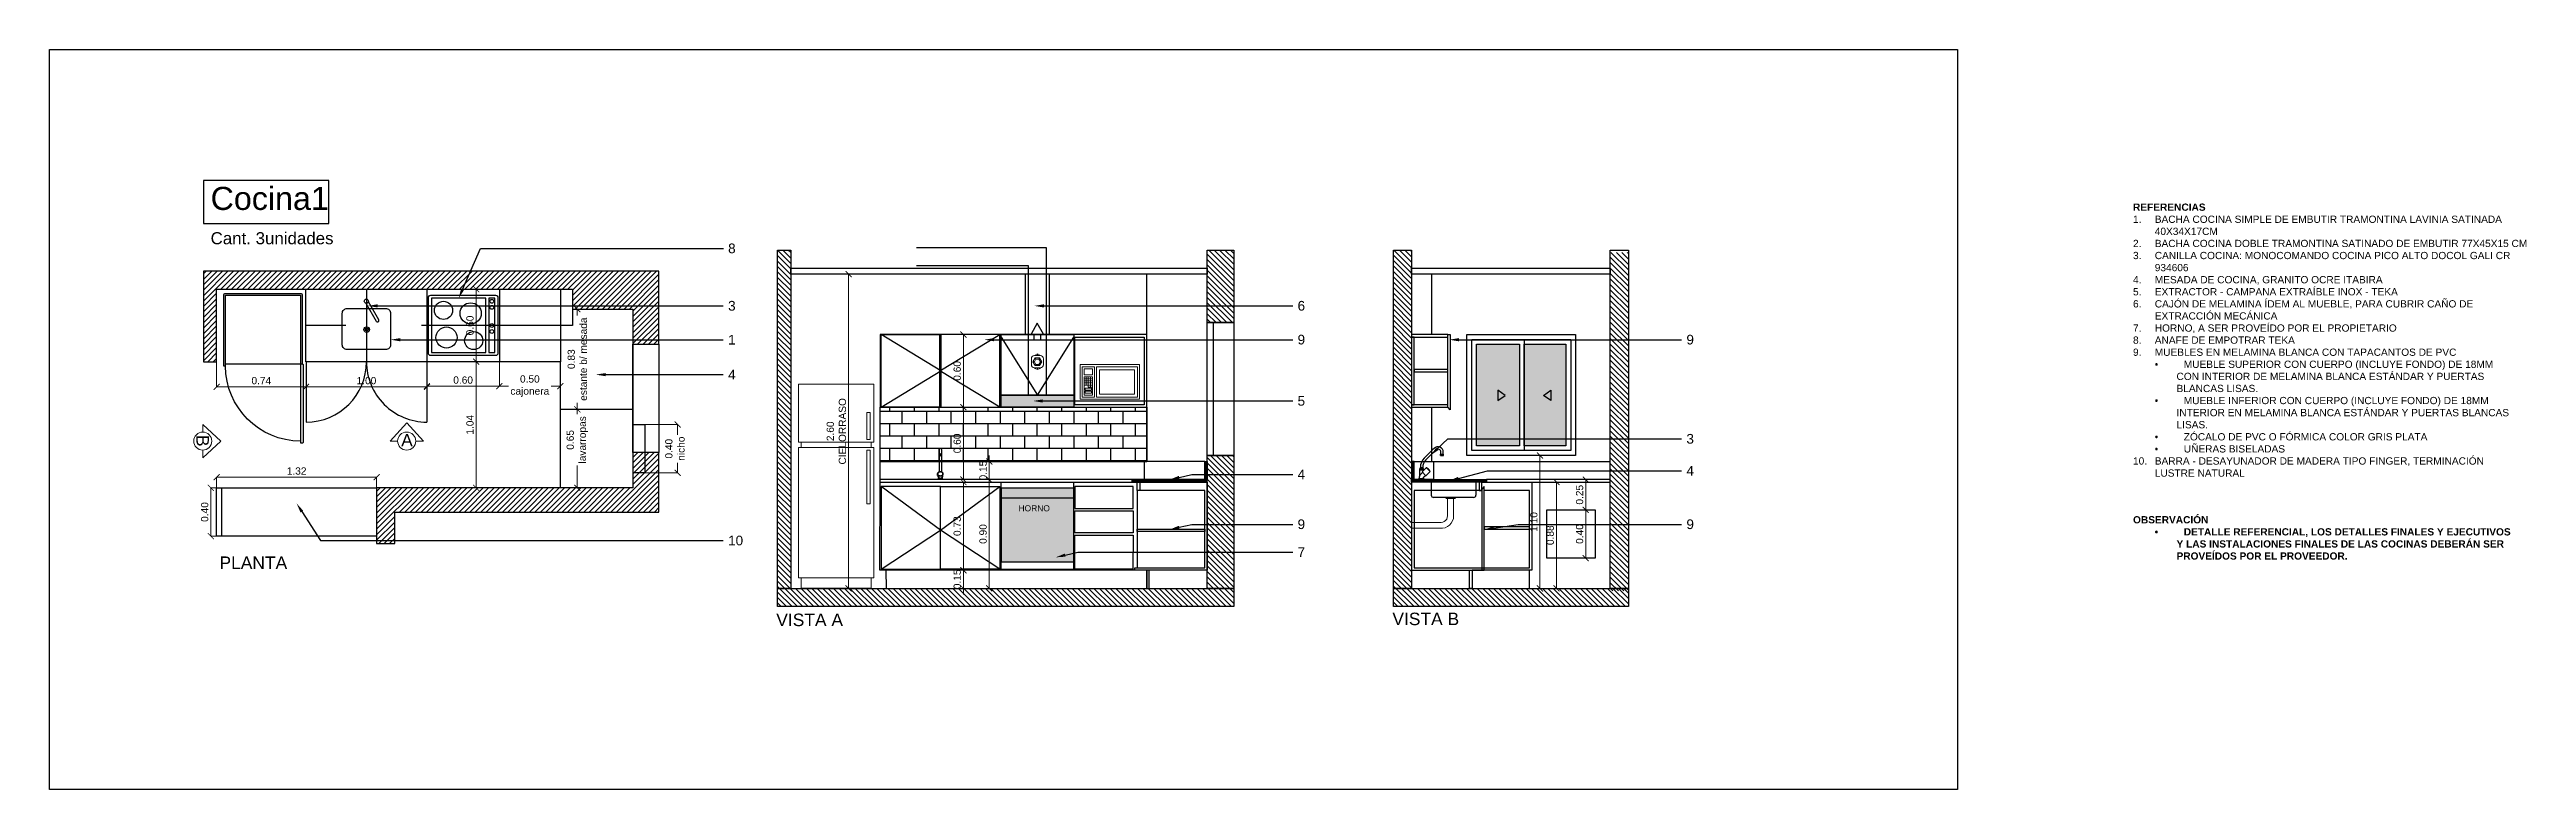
# Model space of a CAD drawing. Header units: metres. Extents: x 197.9 to 264.6, y -20.1 to 17.4.
# Drawn here: x 244.14 to 264.64, y 11.24 to 17.36 of the extents above; entities that cross this region are included whole.
import ezdxf
from ezdxf import colors
from ezdxf.entities.mleader import LeaderData, LeaderLine
from ezdxf.math import Vec2, Vec3

# ---------------------------------------------------------------- set-up
doc = ezdxf.new("R2010")
doc.units = ezdxf.units.M
doc.header["$LTSCALE"] = 10
doc.linetypes.add('e3II-arq-DET-11-planta-Nivel 2 a 6$0$HIDDEN2', pattern=[0.1875, 0.125, -0.0625])
doc.linetypes.add('HIDDEN2', pattern=[0.1875, 0.125, -0.0625])
for name, color, linetype in [('0.1', 1, 'Continuous'), ('0.2', 2, 'Continuous'), ('0.3', 3, 'Continuous'), ('A-ABERTURAS', 2, 'Continuous'), ('A-EQUIPAMIENTO', 251, 'Continuous'), ('A-EQUIPAMIENTO FIJO', 1, 'Continuous'), ('A-MUROS', 6, 'Continuous'), ('A-TEXTOS', 2, 'Continuous'), ('A_Cotas', 1, 'Continuous'), ('A_Proyeccion', 1, 'Continuous'), ('aberturas', 2, 'Continuous'), ('eh hatch', 76, 'Continuous'), ('Expresión Vidrio', 252, 'Continuous'), ('RELLENO', 251, 'Continuous'), ('Sanitarios', 2, 'Continuous'), ('Texto Detalles Aberturas', 3, 'Continuous'), ('Textos', 2, 'Continuous')]:
    doc.layers.add(name, color=color, linetype=linetype)
for name, color, linetype, lineweight in [('A-COTAS', 1, 'Continuous', 5), ('A-RELLENOS', 251, 'Continuous', 5), ('FO-Hachuras dos pilares', 8, 'Continuous', 5), ('MUEBLES', 8, 'Continuous', 5)]:
    doc.layers.add(name, color=color, linetype=linetype, lineweight=lineweight)
doc.styles.add('ARIAL', font='arial.ttf')
doc.styles.get("Standard").update_dxf_attribs({"font": 'arial.ttf'})
doc.dimstyles.new('A2 1-1 m', dxfattribs={"dimtxt": 1, "dimasz": 1, "dimexe": 0, "dimexo": 0, "dimgap": 0.5, "dimtad": 1, "dimzin": 1, "dimdsep": 46, "dimtxsty": 'Standard', "dimblk": 'ARCHTICK', "dimcen": 1, "dimclrd": 256, "dimclre": 8, "dimclrt": 2, "dimazin": 2, "dimtfac": 1, "dimtix": 1, "dimtmove": 2, "dimatfit": 3, "dimfxl": 2.83, "dimtolj": 1, "dimtzin": 0, "dimlwd": -1, "dimlwe": 5, "dimarcsym": 0})

msp = doc.modelspace()

# ---------------------------------------------------------------- texts
at = {"layer": 'A-TEXTOS', "char_height": 0.06, "width": 3.17169, "attachment_point": 1}
for s, insert in [('\\pxi-3,l3,t3;{\\fArial|b1|i0|c0|p34;\\C3;REFERENCIAS\\P}1.^IBACHA COCINA SIMPLE DE EMBUTIR TRAMONTINA LAVINIA SATINADA 40X34X17CM \\P2.^IBACHA COCINA DOBLE TRAMONTINA SATINADO DE EMBUTIR 77X45X15 CM \\P3.^ICANILLA COCINA: MONOCOMANDO COCINA PICO ALTO DOCOL GALI CR 934606 \\P4.^IMESADA DE COCINA, GRANITO OCRE ITABIRA \\P5.^IEXTRACTOR - CAMPANA EXTRAÍBLE INOX - TEKA \\P6.^ICAJÓN DE MELAMINA ÍDEM AL MUEBLE, PARA CUBRIR CAÑO DE EXTRACCIÓN MECÁNICA\\P7.^IHORNO, A SER PROVEÍDO POR EL PROPIETARIO\\P8.^IANAFE DE EMPOTRAR TEKA\\P9.^IMUEBLES EN MELAMINA BLANCA CON TAPACANTOS DE PVC\\P\\pl6,t7;{\\fSymbol|b0|i0|c2|p18;·^I}MUEBLE SUPERIOR CON CUERPO (INCLUYE FONDO) DE 18MM CON INTERIOR DE MELAMINA BLANCA ESTÁNDAR Y PUERTAS BLANCAS LISAS.\\P{\\fSymbol|b0|i0|c2|p18;·^I}MUEBLE INFERIOR CON CUERPO (INCLUYE FONDO) DE 18MM INTERIOR EN MELAMINA BLANCA ESTÁNDAR Y PUERTAS BLANCAS LISAS.\\P{\\fSymbol|b0|i0|c2|p18;·^I}ZÓCALO DE PVC O FÓRMICA COLOR GRIS PLATA\\P{\\fSymbol|b0|i0|c2|p18;·^I}UÑERAS BISELADAS \\P\\pl3,t3;10.^IBARRA - DESAYUNADOR DE MADERA TIPO FINGER, TERMINACIÓN LUSTRE NATURAL', (261.382, 16.088)), ('\\pxi-3,l3,t3;{\\fArial|b1|i0|c0|p34;\\C3;OBSERVACIÓN\\P\\pl6,t7;{\\fSymbol|b1|i0|c2|p18;\\C256;·^I}\\C256;DETALLE REFERENCIAL, LOS DETALLES FINALES Y EJECUTIVOS Y LAS INSTALACIONES FINALES DE LAS COCINAS DEBERÁN SER PROVEÍDOS POR EL PROVEEDOR.}', (261.382, 13.501))]:
    msp.add_mtext(s, dxfattribs=dict(at, insert=insert))
at = {"layer": 'A-TEXTOS', "attachment_point": 1}
for s, insert, char_height in [('\\pxqr;HORNO', (251.641, 13.591), 0.05), ('\\pxqr;PLANTA', (245.329, 13.167), 0.10318), ('\\pxqr;VISTA A', (249.929, 12.694), 0.10318), ('\\pxqr;VISTA B', (255.028, 12.702), 0.10318)]:
    msp.add_mtext_dynamic_manual_height_columns(s, width=0.77704, gutter_width=1, heights=[0], dxfattribs=dict(at, insert=insert, char_height=char_height))
at = {"layer": 'Textos', "attachment_point": 1}
for s, width, insert, char_height in [('Cocina1', 0.99583, (245.472, 16.226), 0.1909), ('Cant. 3unidades', 1.43221, (245.472, 15.851), 0.1)]:
    msp.add_mtext_dynamic_manual_height_columns(s, width=width, gutter_width=29.822, heights=[0], dxfattribs=dict(at, insert=insert, char_height=char_height))

# ---------------------------------------------------------------- blocks, each defined once
blk = doc.blocks.new('Microwave')
for p, q in [((18, 10), (22, 10)), ((22, 9), (18, 9)), ((18, 8), (22, 8)), ((22, 7), (18, 7)), ((20, 6), (18, 6)), ((19, 7), (19, 11)), ((19, 6), (19, 7)), ((20, 11), (20, 7)), ((20, 7), (20, 6)), ((21, 7), (21, 11))]:
    blk.add_line(p, q)
for points in [[(-5.2, 0), (-5.2, 17), (24, 17), (24, 0)], [(-4.2, 1), (-4.2, 16), (16, 16), (16, 1)], [(-2.7, 2.5), (-2.7, 14.5), (14.5, 14.5), (14.5, 2.5)], [(17, 1), (17, 16), (23, 16), (23, 1)], [(18, 12), (18, 15), (22, 15), (22, 12)], [(18, 2), (18, 11), (22, 11), (22, 2)], [(18.5, 4.5), (18.5, 5.5), (21.5, 5.5), (21.5, 4.5)], [(18.5, 3), (18.5, 4), (21.5, 4), (21.5, 3)]]:
    blk.add_lwpolyline(points, close=True)
blk = doc.blocks.new('MICRO FR')
at = {"layer": 'MUEBLES'}
blk.add_blockref('Microwave', (-23.8, -0.1), dxfattribs=at)
blk = doc.blocks.new('refri 90cm')
for p, q in [((47.353, -4.935), (47.353, -5.473)), ((48.053, -4.935), (47.353, -4.935)), ((48.053, -4.935), (48.053, -5.473)), ((47.388, -5.198), (47.388, -5.448)), ((47.418, -5.198), (47.388, -5.198)), ((47.418, -5.198), (47.418, -5.448)), ((48.053, -5.473), (47.353, -5.473)), ((47.353, -5.523), (47.353, -6.736)), ((48.053, -5.523), (47.353, -5.523)), ((47.378, -5.473), (47.378, -5.523)), ((47.418, -5.448), (47.388, -5.448)), ((48.028, -5.473), (48.028, -5.523)), ((48.053, -5.523), (48.053, -6.736)), ((47.388, -5.548), (47.388, -6.048)), ((47.418, -5.548), (47.388, -5.548)), ((47.418, -5.548), (47.418, -6.048)), ((47.418, -6.048), (47.388, -6.048)), ((48.053, -6.736), (47.353, -6.736)), ((47.378, -6.736), (47.378, -6.836)), ((48.028, -6.835), (47.378, -6.835)), ((48.028, -6.736), (48.028, -6.836))]:
    blk.add_line(p, q)
blk = doc.blocks.new('simb_chicote de cables')
at = {"layer": 'FO-Hachuras dos pilares'}
h = blk.add_hatch(dxfattribs=at)
h.set_pattern_fill('AR-CONC', color=253, scale=0.02)
h.paths.add_polyline_path([(204.222, 12.66), (204.21, 12.639), (204.222, 12.617), (204.247, 12.617), (204.26, 12.639), (204.247, 12.66)])
h = blk.add_hatch(dxfattribs=at)
h.set_pattern_fill('AR-CONC', color=253, scale=0.02)
h.paths.add_polyline_path([(204.26, 12.639), (204.247, 12.66), (204.222, 12.66), (204.21, 12.639), (204.222, 12.617), (204.247, 12.617)])
h = blk.add_hatch(dxfattribs=at)
h.set_pattern_fill('ANGLE', color=253)
h.set_pattern_definition([(0, (0, 0), (0, 6.985), [5.08, -1.905]), (90, (0, 0), (-6.985, 4e-16), [5.08, -1.905])])
h.paths.add_polyline_path([(204.247, 12.66), (204.222, 12.66), (204.21, 12.639), (204.222, 12.617), (204.247, 12.617), (204.26, 12.639)])
at = {"lineweight": 5}
for p, q in [((204.21, 12.639), (204.198, 12.639)), ((204.222, 12.66), (204.217, 12.67)), ((204.222, 12.617), (204.217, 12.607)), ((204.235, 12.689), (204.235, 12.704)), ((204.235, 12.589), (204.235, 12.574)), ((204.247, 12.66), (204.253, 12.67)), ((204.247, 12.617), (204.253, 12.607)), ((204.26, 12.639), (204.271, 12.639))]:
    blk.add_line(p, q, dxfattribs=at)
at = {"lineweight": 9}
for points in [[(204.185, 12.614), (204.185, 12.664)], [(204.21, 12.689), (204.26, 12.689)], [(204.26, 12.589), (204.21, 12.589)], [(204.285, 12.664), (204.285, 12.614)]]:
    blk.add_lwpolyline(points, dxfattribs=at)
at = {"lineweight": 5}
for points in [[(204.271, 12.639), (204.253, 12.67), (204.217, 12.67), (204.198, 12.639), (204.217, 12.607), (204.253, 12.607)], [(204.26, 12.639), (204.247, 12.66), (204.222, 12.66), (204.21, 12.639), (204.222, 12.617), (204.247, 12.617)]]:
    blk.add_lwpolyline(points, close=True, dxfattribs=at)
for points in [[(204.26, 12.689), (204.255, 12.694), (204.235, 12.704), (204.215, 12.694), (204.21, 12.689)], [(204.26, 12.589), (204.255, 12.584), (204.235, 12.574), (204.215, 12.584), (204.21, 12.589)], [(204.22, 12.689), (204.215, 12.694)], [(204.22, 12.589), (204.215, 12.584)], [(204.255, 12.694), (204.25, 12.689)], [(204.255, 12.584), (204.25, 12.589)]]:
    blk.add_lwpolyline(points, dxfattribs=at)
at = {"lineweight": 9}
for centre, start, end in [((204.21, 12.664), 90, 180), ((204.21, 12.614), 180, 270), ((204.26, 12.664), 0, 90), ((204.26, 12.614), 270, 0)]:
    blk.add_arc(centre, 0.025, start, end, dxfattribs=at)
blk = doc.blocks.new('simb_salida de extractor')
for points in [[(204.541, 12.728), (204.489, 12.638), (204.593, 12.638)], [(204.516, 12.638), (204.566, 12.638), (204.566, 12.586), (204.516, 12.586)]]:
    blk.add_lwpolyline(points, close=True)
blk = doc.blocks.new('A$C63204314')
for p, q in [((0.64, 0), (0.01, 0)), ((0, -0.01), (0, -0.585)), ((0.65, -0.6), (0.65, -0.01)), ((0, -0.585), (0.014, -0.585)), ((0.636, -0.6), (0.65, -0.6))]:
    blk.add_line(p, q)
at = {"color": 1}
blk.add_line((0.014, -0.585), (0.636, -0.585), dxfattribs=at)
blk.add_lwpolyline([(0.636, -0.6), (0.636, -0.586), (0.636, -0.014), (0.014, -0.014), (0.014, -0.585)])
blk.add_lwpolyline([(0.014, -0.585), (0.014, -1.235), (-0.001, -1.235, -0.414214), (-0.011, -1.225), (-0.011, -0.595, -0.414214), (-0.001, -0.585)], format="xyb", close=True)
for centre, start, end in [((0.01, -0.01), 90, 180), ((0.64, -0.01), 0, 90)]:
    blk.add_arc(centre, 0.01, start, end)
blk.add_arc((0.014, -0.6), 0.621, 270, 0, dxfattribs=at)
blk = doc.blocks.new('Cocelpl')
at = {"layer": 'A-EQUIPAMIENTO FIJO'}
blk.add_lwpolyline([(-0.5, -0.2675), (-0.5, 0.2675, -0.4142136), (-0.48, 0.2875), (-0.02, 0.2875, -0.4142136), (0, 0.2675), (0, -0.2675, -0.4142136), (-0.02, -0.2875), (-0.48, -0.2875, -0.4142136)], format="xyb", close=True, dxfattribs=at)
for points in [[(-0.475, 0.2625), (-0.475, -0.1875), (-0.025, -0.1875), (-0.025, 0.2625)], [(-0.475, -0.2125), (-0.475, -0.2625), (-0.025, -0.2625), (-0.025, -0.2125)]]:
    blk.add_lwpolyline(points, close=True, dxfattribs=at)
for centre, radius in [((-0.35, 0.1375), 0.0875), ((-0.125, 0.1625), 0.075), ((-0.15, -0.0625), 0.0875), ((-0.375, -0.0875), 0.075), ((-0.3, -0.2375), 0.0156), ((-0.25, -0.2375), 0.0156), ((-0.1, -0.2375), 0.0156), ((-0.05, -0.2375), 0.0156)]:
    blk.add_circle(centre, radius, dxfattribs=at)
blk = doc.blocks.new('_ArchTick')
at = {"color": 0, "linetype": 'ByBlock', "const_width": 0.15}
blk.add_lwpolyline([(-0.5, -0.5), (0.5, 0.5)], dxfattribs=at)
blk = doc.blocks.new('*D136')
at = {"layer": 'A-COTAS', "color": 8, "lineweight": 5, "transparency": 16777216}
for p, q in [((247.262, 14.779), (247.262, 14.577)), ((247.862, 14.779), (247.862, 14.577))]:
    blk.add_line(p, q, dxfattribs=at)
at = {"layer": 'A-COTAS', "transparency": 16777216}
blk.add_line((247.262, 14.577), (247.862, 14.577), dxfattribs=at)
at = {"layer": 'Defpoints', "color": 0, "transparency": 16777216}
for p in [(247.262, 14.779), (247.862, 14.779), (247.862, 14.577)]:
    blk.add_point(p, dxfattribs=at)
at = {"layer": 'A-COTAS', "transparency": 16777216, "xscale": 0.05, "yscale": 0.05, "zscale": 0.05, "rotation": 180}
blk.add_blockref('_ArchTick', (247.262, 14.577), dxfattribs=at)
at = {"layer": 'A-COTAS', "transparency": 16777216, "xscale": 0.05, "yscale": 0.05, "zscale": 0.05}
blk.add_blockref('_ArchTick', (247.862, 14.577), dxfattribs=at)
at = {"layer": 'A-COTAS', "color": 2, "transparency": 16777216, "insert": (247.562, 14.627), "char_height": 0.06, "attachment_point": 5}
blk.add_mtext('\\A1;0.60', dxfattribs=at)
blk = doc.blocks.new('LAVADO PLANTA')
at = {"color": 252}
for p, q in [((34.123, 8.585), (34.216, 8.424)), ((34.238, 8.437), (34.145, 8.598))]:
    blk.add_line(p, q, dxfattribs=at)
blk.add_lwpolyline([(33.954, 8.538), (34.3, 8.538, -0.414214), (34.344, 8.495), (34.344, 8.213, -0.414214), (34.3, 8.17), (33.954, 8.17, -0.414214), (33.911, 8.213), (33.911, 8.495, -0.414214)], format="xyb", close=True, dxfattribs=at)
for centre, radius in [((34.127, 8.604), 0.0187), ((34.13, 8.349), 0.025), ((34.13, 8.349), 0.0125)]:
    blk.add_circle(centre, radius, dxfattribs=at)
blk.add_arc((34.227, 8.431), 0.0125, 210, 30, dxfattribs=at)
blk = doc.blocks.new('*D131')
at = {"layer": 'A-COTAS', "color": 8, "lineweight": 5, "transparency": 16777216}
for p, q in [((247.862, 14.779), (247.862, 14.577)), ((248.367, 14.779), (248.367, 14.577))]:
    blk.add_line(p, q, dxfattribs=at)
at = {"layer": 'A-COTAS', "transparency": 16777216}
for p, q in [((247.862, 14.577), (247.937, 14.577)), ((248.367, 14.577), (248.291, 14.577))]:
    blk.add_line(p, q, dxfattribs=at)
at = {"layer": 'Defpoints', "color": 0, "transparency": 16777216}
for p in [(247.862, 14.779), (248.367, 14.779), (248.367, 14.577)]:
    blk.add_point(p, dxfattribs=at)
at = {"layer": 'A-COTAS', "transparency": 16777216, "xscale": 0.05, "yscale": 0.05, "zscale": 0.05, "rotation": 180}
blk.add_blockref('_ArchTick', (247.862, 14.577), dxfattribs=at)
at = {"layer": 'A-COTAS', "transparency": 16777216, "xscale": 0.05, "yscale": 0.05, "zscale": 0.05}
blk.add_blockref('_ArchTick', (248.367, 14.577), dxfattribs=at)
at = {"layer": 'A-COTAS', "color": 2, "transparency": 16777216, "insert": (248.114, 14.577), "char_height": 0.06, "attachment_point": 5}
blk.add_mtext('\\A1;0.50\\Pcajonera', dxfattribs=at)
blk = doc.blocks.new('*D133')
at = {"layer": 'A-COTAS', "color": 8, "lineweight": 5, "transparency": 16777216}
for p, q in [((248.367, 14.385), (248.507, 14.385)), ((248.367, 13.735), (248.507, 13.735))]:
    blk.add_line(p, q, dxfattribs=at)
at = {"layer": 'A-COTAS', "transparency": 16777216}
for p, q in [((248.507, 14.385), (248.507, 14.344)), ((248.507, 13.735), (248.507, 13.921))]:
    blk.add_line(p, q, dxfattribs=at)
at = {"layer": 'Defpoints', "color": 0, "transparency": 16777216}
for p in [(248.367, 14.385), (248.367, 13.735), (248.507, 13.735)]:
    blk.add_point(p, dxfattribs=at)
at = {"layer": 'A-COTAS', "transparency": 16777216, "xscale": 0.05, "yscale": 0.05, "zscale": 0.05}
for p, rotation in [((248.507, 14.385), 90), ((248.507, 13.735), 270)]:
    blk.add_blockref('_ArchTick', p, dxfattribs=dict(at, rotation=rotation))
at = {"layer": 'A-COTAS', "color": 2, "transparency": 16777216, "insert": (248.507, 14.132), "char_height": 0.06, "attachment_point": 5, "rotation": 90}
blk.add_mtext('\\A1;0.65\\Plavarropas', dxfattribs=at)
blk = doc.blocks.new('*D134')
at = {"layer": 'A-COTAS', "color": 8, "lineweight": 5, "transparency": 16777216}
for p, q in [((248.717, 15.215), (248.507, 15.215)), ((248.717, 14.385), (248.507, 14.385))]:
    blk.add_line(p, q, dxfattribs=at)
at = {"layer": 'A-COTAS', "transparency": 16777216}
for p, q in [((248.507, 15.215), (248.507, 15.162)), ((248.507, 14.385), (248.507, 14.439))]:
    blk.add_line(p, q, dxfattribs=at)
at = {"layer": 'Defpoints', "color": 0, "transparency": 16777216}
for p in [(248.717, 15.215), (248.507, 14.385), (248.717, 14.385)]:
    blk.add_point(p, dxfattribs=at)
at = {"layer": 'A-COTAS', "transparency": 16777216, "xscale": 0.05, "yscale": 0.05, "zscale": 0.05}
for p, rotation in [((248.507, 15.215), 90), ((248.507, 14.385), 270)]:
    blk.add_blockref('_ArchTick', p, dxfattribs=dict(at, rotation=rotation))
at = {"layer": 'A-COTAS', "color": 2, "transparency": 16777216, "insert": (248.507, 14.8), "char_height": 0.06, "attachment_point": 5, "rotation": 90}
blk.add_mtext('\\A1;0.83\\Pestante b/ mesada', dxfattribs=at)
blk = doc.blocks.new('A$C4390fad8')
at = {"linetype": 'HIDDEN2'}
for points in [[(0, 0.5), (0.5, 0.5)], [(0, -0.5), (0.5, -0.5)]]:
    blk.add_lwpolyline(points, dxfattribs=at)
for centre, start, end in [((0, 0.5), 270, 360), ((0, -0.5), 0, 90)]:
    blk.add_arc(centre, 0.5, start, end, dxfattribs=at)
blk = doc.blocks.new('*D132')
at = {"layer": 'A-COTAS', "color": 8, "lineweight": 5, "transparency": 16777216}
for p, q in [((249.067, 14.259), (249.337, 14.259)), ((249.067, 13.859), (249.337, 13.859))]:
    blk.add_line(p, q, dxfattribs=at)
at = {"layer": 'A-COTAS', "transparency": 16777216}
for p, q in [((249.337, 14.259), (249.337, 14.175)), ((249.337, 13.859), (249.337, 13.943))]:
    blk.add_line(p, q, dxfattribs=at)
at = {"layer": 'Defpoints', "color": 0, "transparency": 16777216}
for p in [(249.067, 14.259), (249.067, 13.859), (249.337, 13.859)]:
    blk.add_point(p, dxfattribs=at)
at = {"layer": 'A-COTAS', "transparency": 16777216, "xscale": 0.05, "yscale": 0.05, "zscale": 0.05}
for p, rotation in [((249.337, 14.259), 90), ((249.337, 13.859), 270)]:
    blk.add_blockref('_ArchTick', p, dxfattribs=dict(at, rotation=rotation))
at = {"layer": 'A-COTAS', "color": 2, "transparency": 16777216, "insert": (249.315, 14.059), "char_height": 0.06, "attachment_point": 5, "rotation": 90}
blk.add_mtext('\\A1;0.40\\Pnicho', dxfattribs=at)
blk = doc.blocks.new('A')
at = {"lineweight": 9}
blk.add_lwpolyline([(216.813, 16.108), (216.876, 16.108), (216.738, 16.258), (216.6, 16.108), (216.663, 16.108)], dxfattribs=at)
blk.add_circle((216.738, 16.108), 0.075, dxfattribs=at)
at = {"layer": 'A-TEXTOS', "insert": (216.656, 16.167), "char_height": 0.1032, "attachment_point": 1}
blk.add_mtext_dynamic_manual_height_columns('\\pxqr;A', width=0.13217, gutter_width=1, heights=[0], dxfattribs=at)
blk = doc.blocks.new('B')
at = {"lineweight": 9}
blk.add_lwpolyline([(217.189, 16.108), (217.252, 16.108), (217.114, 16.258), (216.976, 16.108), (217.039, 16.108)], dxfattribs=at)
blk.add_circle((217.114, 16.108), 0.075, dxfattribs=at)
at = {"layer": 'A-TEXTOS', "insert": (217.027, 16.159), "char_height": 0.1032, "attachment_point": 1}
blk.add_mtext_dynamic_manual_height_columns('\\pxqr;B', width=0.13217, gutter_width=1, heights=[0], dxfattribs=at)
blk = doc.blocks.new('*D135')
at = {"layer": 'A-COTAS', "color": 8, "lineweight": 5, "transparency": 16777216}
for p, q in [((246.262, 14.779), (246.262, 14.571)), ((247.262, 14.779), (247.262, 14.571))]:
    blk.add_line(p, q, dxfattribs=at)
at = {"layer": 'A-COTAS', "transparency": 16777216}
blk.add_line((246.262, 14.571), (247.262, 14.571), dxfattribs=at)
at = {"layer": 'Defpoints', "color": 0, "transparency": 16777216}
for p in [(246.262, 14.779), (247.262, 14.779), (247.262, 14.571)]:
    blk.add_point(p, dxfattribs=at)
at = {"layer": 'A-COTAS', "transparency": 16777216, "xscale": 0.05, "yscale": 0.05, "zscale": 0.05, "rotation": 180}
blk.add_blockref('_ArchTick', (246.262, 14.571), dxfattribs=at)
at = {"layer": 'A-COTAS', "transparency": 16777216, "xscale": 0.05, "yscale": 0.05, "zscale": 0.05}
blk.add_blockref('_ArchTick', (247.262, 14.571), dxfattribs=at)
at = {"layer": 'A-COTAS', "color": 2, "transparency": 16777216, "insert": (246.762, 14.622), "char_height": 0.06, "attachment_point": 5}
blk.add_mtext('\\A1;1.00', dxfattribs=at)
blk = doc.blocks.new('A$C55FF7AE8')
at = {"layer": 'Sanitarios'}
for p, q in [((0.039, 0.249), (0.039, 0.205)), ((0.059, 0.249), (0.059, 0.205)), ((0.027, 0.033), (0.027, 0.048)), ((0.027, 0.006), (0.07, 0.006)), ((0.027, 0.006), (0.027, 0)), ((0.034, 0.034), (0.034, 0.019)), ((0.034, 0.019), (0.034, 0.006)), ((0.039, 0.205), (0.039, 0.2)), ((0.039, 0.2), (0.039, 0.066)), ((0.059, 0.205), (0.059, 0.2)), ((0.059, 0.2), (0.059, 0.066)), ((0.064, 0.034), (0.064, 0.02)), ((0.064, 0.02), (0.064, 0.006)), ((0.07, 0.033), (0.07, 0.048)), ((0.07, 0.006), (0.07, 0))]:
    blk.add_line(p, q, dxfattribs=at)
for centre, radius, start, end in [((0.049, 0.249), 0.01, 0, 180), ((0.049, 0.196), 0.0176, 55.2701, 124.7299), ((0.049, 0.035), 0.0217, 172.9689, 7.0311)]:
    blk.add_arc(centre, radius, start, end, dxfattribs=at)
for centre, major_axis, ratio in [((0.049, 0.048), (-0.0215, 0), 0.924134), ((0.049, 0.2), (-0.01, 0), 0.481951)]:
    blk.add_ellipse(centre, major_axis=major_axis, ratio=ratio, dxfattribs=at)
for points, knots in [([(0.027, 0.048), (0.027, 0.047), (0.028, 0.045), (0.028, 0.042), (0.029, 0.039), (0.032, 0.036), (0.033, 0.034), (0.036, 0.032), (0.038, 0.031), (0.042, 0.029), (0.044, 0.028), (0.049, 0.028), (0.051, 0.028), (0.055, 0.029), (0.058, 0.03), (0.062, 0.032), (0.063, 0.033), (0.066, 0.036), (0.068, 0.038), (0.069, 0.042), (0.07, 0.044), (0.07, 0.048), (0.07, 0.05), (0.07, 0.054), (0.069, 0.056), (0.067, 0.059), (0.065, 0.061), (0.062, 0.064), (0.06, 0.065), (0.056, 0.067), (0.054, 0.067), (0.05, 0.068), (0.047, 0.068), (0.043, 0.067), (0.041, 0.066), (0.037, 0.065), (0.035, 0.063), (0.032, 0.06), (0.031, 0.059), (0.029, 0.055), (0.028, 0.053), (0.027, 0.05), (0.027, 0.049), (0.027, 0.048)], [0, 0, 0, 0, 0.188779, 0.188779, 0.566336, 0.566336, 0.852535, 0.852535, 1.138733, 1.138733, 1.456724, 1.456724, 1.77451, 1.77451, 2.090719, 2.090719, 2.404553, 2.404553, 2.717255, 2.717255, 3.028907, 3.028907, 3.33799, 3.33799, 3.648756, 3.648756, 3.95817, 3.95817, 4.267584, 4.267584, 4.576999, 4.576999, 4.886413, 4.886413, 5.195827, 5.195827, 5.505241, 5.505241, 5.814655, 5.814655, 6.12407, 6.12407, 6.283185, 6.283185, 6.283185, 6.283185]), ([(0.028, 0.048), (0.028, 0.047), (0.029, 0.046), (0.029, 0.042), (0.03, 0.041), (0.032, 0.037), (0.033, 0.035), (0.036, 0.033), (0.038, 0.032), (0.042, 0.03), (0.044, 0.029), (0.049, 0.029), (0.051, 0.029), (0.055, 0.03), (0.057, 0.031), (0.061, 0.032), (0.063, 0.034), (0.065, 0.037), (0.067, 0.038), (0.068, 0.042), (0.069, 0.044), (0.069, 0.048), (0.069, 0.05), (0.069, 0.054), (0.068, 0.056), (0.066, 0.059), (0.064, 0.061), (0.061, 0.063), (0.059, 0.064), (0.055, 0.066), (0.053, 0.066), (0.049, 0.067), (0.047, 0.067), (0.042, 0.066), (0.04, 0.065), (0.037, 0.063), (0.035, 0.062), (0.032, 0.059), (0.031, 0.057), (0.029, 0.054), (0.029, 0.052), (0.028, 0.049), (0.028, 0.048), (0.028, 0.048)], [0, 0, 0, 0, 0.190452, 0.190452, 0.506203, 0.506203, 0.821955, 0.821955, 1.137706, 1.137706, 1.453457, 1.453457, 1.769208, 1.769208, 2.084959, 2.084959, 2.40071, 2.40071, 2.716461, 2.716461, 3.032213, 3.032213, 3.347964, 3.347964, 3.663715, 3.663715, 3.979466, 3.979466, 4.295217, 4.295217, 4.610968, 4.610968, 4.926719, 4.926719, 5.242471, 5.242471, 5.558222, 5.558222, 5.873973, 5.873973, 6.189724, 6.189724, 6.283185, 6.283185, 6.283185, 6.283185]), ([(0.029, 0.048), (0.029, 0.047), (0.029, 0.046), (0.03, 0.042), (0.031, 0.04), (0.034, 0.037), (0.035, 0.035), (0.038, 0.033), (0.039, 0.032), (0.043, 0.031), (0.045, 0.03), (0.049, 0.03), (0.051, 0.03), (0.055, 0.031), (0.057, 0.031), (0.06, 0.033), (0.062, 0.034), (0.065, 0.037), (0.066, 0.039), (0.068, 0.042), (0.068, 0.044), (0.068, 0.048), (0.068, 0.05), (0.067, 0.054), (0.066, 0.056), (0.064, 0.059), (0.063, 0.061), (0.059, 0.063), (0.057, 0.064), (0.053, 0.065), (0.051, 0.066), (0.047, 0.066), (0.045, 0.065), (0.041, 0.064), (0.039, 0.064), (0.036, 0.062), (0.035, 0.061), (0.033, 0.058), (0.032, 0.057), (0.03, 0.053), (0.03, 0.051), (0.029, 0.049), (0.029, 0.048), (0.029, 0.048)], [0, 0, 0, 0, 0.19214, 0.19214, 0.582094, 0.582094, 0.873801, 0.873801, 1.165508, 1.165508, 1.457215, 1.457215, 1.76922, 1.76922, 2.081891, 2.081891, 2.397643, 2.397643, 2.72172, 2.72172, 3.05261, 3.05261, 3.3835, 3.3835, 3.714391, 3.714391, 4.045281, 4.045281, 4.376171, 4.376171, 4.707061, 4.707061, 5.037952, 5.037952, 5.308921, 5.308921, 5.57989, 5.57989, 5.850859, 5.850859, 6.207493, 6.207493, 6.283185, 6.283185, 6.283185, 6.283185]), ([(0.04, 0.2), (0.04, 0.2), (0.04, 0.2), (0.04, 0.199), (0.04, 0.199), (0.041, 0.199), (0.041, 0.198), (0.042, 0.198), (0.042, 0.197), (0.044, 0.197), (0.045, 0.197), (0.048, 0.196), (0.049, 0.196), (0.051, 0.196), (0.052, 0.197), (0.054, 0.197), (0.055, 0.197), (0.056, 0.198), (0.057, 0.198), (0.057, 0.199), (0.058, 0.199), (0.058, 0.2), (0.058, 0.2), (0.058, 0.2), (0.058, 0.201), (0.058, 0.201), (0.057, 0.201), (0.057, 0.202), (0.057, 0.202), (0.056, 0.202), (0.055, 0.203), (0.054, 0.203), (0.053, 0.204), (0.05, 0.204), (0.049, 0.204), (0.047, 0.204), (0.045, 0.204), (0.043, 0.203), (0.042, 0.203), (0.041, 0.202), (0.041, 0.202), (0.04, 0.201), (0.04, 0.201), (0.04, 0.2), (0.04, 0.2), (0.04, 0.2)], [0, 0, 0, 0, 0.194579, 0.194579, 0.389157, 0.389157, 0.583736, 0.583736, 0.952401, 0.952401, 1.321066, 1.321066, 1.689731, 1.689731, 2.058396, 2.058396, 2.427061, 2.427061, 2.697617, 2.697617, 2.921685, 2.921685, 3.145753, 3.145753, 3.369821, 3.369821, 3.593889, 3.593889, 3.817957, 3.817957, 4.042024, 4.042024, 4.430154, 4.430154, 4.818284, 4.818284, 5.206413, 5.206413, 5.594543, 5.594543, 5.857463, 5.857463, 6.120384, 6.120384, 6.283185, 6.283185, 6.283185, 6.283185])]:
    blk.add_open_spline(points, degree=3, knots=knots, dxfattribs=at)
blk = doc.blocks.new('grif')
at = {"color": 2, "linetype": 'ByBlock'}
for p, q in [((187.194, 3.07), (187.265, 3.141)), ((187.208, 3.056), (187.279, 3.127)), ((187.275, 3.151), (187.265, 3.141)), ((187.289, 3.137), (187.279, 3.127)), ((187.329, 3.092), (187.329, 3.102)), ((187.329, 3.102), (187.354, 3.102)), ((187.329, 3.092), (187.354, 3.092)), ((187.332, 3.102), (187.332, 3.123)), ((187.352, 3.102), (187.352, 3.123)), ((187.354, 3.092), (187.354, 3.102)), ((187.154, 2.902), (187.137, 2.894)), ((187.137, 2.892), (187.137, 2.894)), ((187.137, 2.894), (187.207, 2.894)), ((187.137, 2.892), (187.207, 2.892)), ((187.154, 2.902), (187.154, 2.919)), ((187.154, 2.902), (187.189, 2.902)), ((187.157, 2.982), (187.162, 2.992)), ((187.157, 2.929), (187.157, 2.982)), ((187.157, 2.982), (187.187, 2.982)), ((187.157, 2.972), (187.187, 2.972)), ((187.16, 2.933), (187.179, 2.952)), ((187.162, 2.992), (187.182, 2.992)), ((187.176, 2.956), (187.21, 2.99)), ((187.176, 2.956), (187.208, 2.924)), ((187.187, 2.982), (187.182, 2.992)), ((187.187, 2.967), (187.187, 2.982)), ((187.189, 2.902), (187.189, 2.912)), ((187.189, 2.902), (187.207, 2.894)), ((187.19, 2.914), (187.204, 2.927)), ((187.207, 2.892), (187.207, 2.894)), ((187.208, 2.924), (187.242, 2.958)), ((187.212, 2.99), (187.24, 2.962))]:
    blk.add_line(p, q, dxfattribs=at)
for centre, radius, start, end in [((187.307, 3.119), 0.045, 0, 134.6829), ((187.307, 3.119), 0.025, 360, 134.4291), ((187.174, 2.919), 0.02, 135, 180), ((187.272, 2.992), 0.11, 135, 180), ((187.272, 2.992), 0.09, 135, 180), ((187.191, 2.912), 0.002, 135, 180), ((187.211, 2.989), 0.002, 59.9782, 135), ((187.172, 2.92), 0.0813, 30.0218, 59.9782), ((187.24, 2.96), 0.002, 315, 30.0218)]:
    blk.add_arc(centre, radius, start, end, dxfattribs=at)
blk = doc.blocks.new('A$Cbfe97c84')
at = {"layer": 'A_Cotas'}
for p, q in [((0.142, -0.019), (0.142, -0.128)), ((0.492, -0.148), (0.162, -0.148)), ((0.268, -0.157), (0.259, -0.148)), ((0.336, -0.157), (0.268, -0.157)), ((0.345, -0.148), (0.336, -0.157)), ((0.512, -0.019), (0.512, -0.128))]:
    blk.add_line(p, q, dxfattribs=at)
for centre, start, end in [((0.162, -0.128), 180, 270), ((0.492, -0.128), 270, 0)]:
    blk.add_arc(centre, 0.02, start, end, dxfattribs=at)
at = {"layer": 'A_Proyeccion', "lineweight": 0}
for points in [[(-0.02, -0.403), (0.215, -0.403), (0.236, -0.403), (0.257, -0.398), (0.276, -0.389), (0.294, -0.376), (0.308, -0.359), (0.318, -0.341), (0.325, -0.321), (0.327, -0.299), (0.327, -0.157)], [(0.277, -0.157), (0.277, -0.299), (0.275, -0.314), (0.27, -0.327), (0.261, -0.338), (0.25, -0.347), (0.237, -0.352), (0.223, -0.354), (-0.02, -0.354)]]:
    blk.add_lwpolyline(points, dxfattribs=at)
blk.add_blockref('grif', (-187.11, -2.892))
blk = doc.blocks.new('A$C9a5e3f00')
at = {"layer": 'Expresión Vidrio', "transparency": 33554567}
h = blk.add_hatch(color=252, dxfattribs=at)
h.dxf.hatch_style = 1
h.paths.add_polyline_path([(0.08, 0.08), (0.08, 0.92), (0.435, 0.92), (0.435, 0.08)])
h = blk.add_hatch(color=252, dxfattribs=at)
h.dxf.hatch_style = 1
h.paths.add_polyline_path([(0.475, 0.08), (0.475, 0.92), (0.82, 0.92), (0.82, 0.08)])
at = {"layer": 'A-ABERTURAS'}
for points in [[(0, 0), (0, 1), (0.9, 1), (0.9, 0), (0, 0)], [(0.475, 0.96), (0.475, 0.04)]]:
    blk.add_lwpolyline(points, dxfattribs=at)
blk.add_lwpolyline([(0.04, 0.04), (0.04, 0.96), (0.86, 0.96), (0.86, 0.04)], close=True, dxfattribs=at)
at = {"layer": 'Expresión Vidrio', "color": 1, "transparency": 33554687}
for points in [[(0.08, 0.08), (0.08, 0.92), (0.435, 0.92), (0.435, 0.08)], [(0.475, 0.08), (0.475, 0.92), (0.82, 0.92), (0.82, 0.08)]]:
    blk.add_lwpolyline(points, close=True, dxfattribs=at)
at = {"layer": 'Texto Detalles Aberturas'}
for points in [[(0.255, 0.54), (0.255, 0.454), (0.316, 0.497)], [(0.695, 0.54), (0.695, 0.454), (0.634, 0.497)]]:
    blk.add_lwpolyline(points, close=True, dxfattribs=at)
blk = doc.blocks.new('*D138')
at = {"layer": 'A-COTAS', "transparency": 16777216}
for p, q in [((251.916, 13.953), (251.916, 14.003)), ((251.916, 13.953), (251.916, 13.803)), ((251.916, 13.803), (251.916, 13.753))]:
    blk.add_line(p, q, dxfattribs=at)
at = {"layer": 'A-COTAS', "color": 8, "lineweight": 5, "transparency": 16777216}
for p, q in [((251.972, 13.953), (251.916, 13.953)), ((251.972, 13.803), (251.916, 13.803))]:
    blk.add_line(p, q, dxfattribs=at)
at = {"layer": 'Defpoints', "color": 0, "transparency": 16777216}
for p in [(251.972, 13.953), (251.916, 13.803), (251.972, 13.803)]:
    blk.add_point(p, dxfattribs=at)
at = {"layer": 'A-COTAS', "transparency": 16777216, "xscale": 0.05, "yscale": 0.05, "zscale": 0.05}
for p, rotation in [((251.916, 13.953), 270), ((251.916, 13.803), 90)]:
    blk.add_blockref('_ArchTick', p, dxfattribs=dict(at, rotation=rotation))
at = {"layer": 'A-COTAS', "color": 2, "transparency": 16777216, "insert": (251.865, 13.878), "char_height": 0.06, "attachment_point": 5, "rotation": 90}
blk.add_mtext('\\A1;0.15', dxfattribs=at)
blk = doc.blocks.new('*D139')
at = {"layer": 'A-COTAS', "transparency": 16777216}
blk.add_line((251.916, 13.803), (251.916, 12.903), dxfattribs=at)
at = {"layer": 'A-COTAS', "color": 8, "lineweight": 5, "transparency": 16777216}
blk.add_line((251.915, 12.903), (251.916, 12.903), dxfattribs=at)
at = {"layer": 'Defpoints', "color": 0, "transparency": 16777216}
for p in [(251.916, 13.803), (251.915, 12.903), (251.916, 12.903)]:
    blk.add_point(p, dxfattribs=at)
at = {"layer": 'A-COTAS', "transparency": 16777216, "xscale": 0.05, "yscale": 0.05, "zscale": 0.05}
for p, rotation in [((251.916, 13.803), 90), ((251.916, 12.903), 270)]:
    blk.add_blockref('_ArchTick', p, dxfattribs=dict(at, rotation=rotation))
at = {"layer": 'A-COTAS', "color": 2, "transparency": 16777216, "insert": (251.865, 13.353), "char_height": 0.06, "attachment_point": 5, "rotation": 90}
blk.add_mtext('\\A1;0.90', dxfattribs=at)
blk = doc.blocks.new('*D140')
at = {"layer": 'A-COTAS', "color": 8, "lineweight": 5, "transparency": 16777216}
for p, q in [((251.061, 13.053), (251.702, 13.053)), ((251.063, 12.903), (251.702, 12.903))]:
    blk.add_line(p, q, dxfattribs=at)
at = {"layer": 'A-COTAS', "transparency": 16777216}
for p, q in [((251.702, 13.053), (251.702, 13.103)), ((251.702, 13.053), (251.702, 12.903)), ((251.702, 12.903), (251.702, 12.853))]:
    blk.add_line(p, q, dxfattribs=at)
at = {"layer": 'Defpoints', "color": 0, "transparency": 16777216}
for p in [(251.061, 13.053), (251.063, 12.903), (251.702, 12.903)]:
    blk.add_point(p, dxfattribs=at)
at = {"layer": 'A-COTAS', "transparency": 16777216, "xscale": 0.05, "yscale": 0.05, "zscale": 0.05}
for p, rotation in [((251.702, 13.053), 270), ((251.702, 12.903), 90)]:
    blk.add_blockref('_ArchTick', p, dxfattribs=dict(at, rotation=rotation))
at = {"layer": 'A-COTAS', "color": 2, "transparency": 16777216, "insert": (251.651, 12.978), "char_height": 0.06, "attachment_point": 5, "rotation": 90}
blk.add_mtext('\\A1;0.15', dxfattribs=at)
blk = doc.blocks.new('*D141')
at = {"layer": 'A-COTAS', "color": 8, "lineweight": 5, "transparency": 16777216}
for p, q in [((252.116, 14.403), (251.702, 14.403)), ((252.055, 13.803), (251.702, 13.803))]:
    blk.add_line(p, q, dxfattribs=at)
at = {"layer": 'A-COTAS', "transparency": 16777216}
blk.add_line((251.702, 13.803), (251.702, 14.403), dxfattribs=at)
at = {"layer": 'Defpoints', "color": 0, "transparency": 16777216}
for p in [(251.702, 14.403), (252.116, 14.403), (252.055, 13.803)]:
    blk.add_point(p, dxfattribs=at)
at = {"layer": 'A-COTAS', "transparency": 16777216, "xscale": 0.05, "yscale": 0.05, "zscale": 0.05}
for p, rotation in [((251.702, 14.403), 90), ((251.702, 13.803), 270)]:
    blk.add_blockref('_ArchTick', p, dxfattribs=dict(at, rotation=rotation))
at = {"layer": 'A-COTAS', "color": 2, "transparency": 16777216, "insert": (251.651, 14.103), "char_height": 0.06, "attachment_point": 5, "rotation": 90}
blk.add_mtext('\\A1;0.60', dxfattribs=at)
blk = doc.blocks.new('*D142')
at = {"layer": 'A-COTAS', "color": 8, "lineweight": 5, "transparency": 16777216}
for p, q in [((251.516, 15.003), (251.702, 15.003)), ((251.516, 14.403), (251.702, 14.403))]:
    blk.add_line(p, q, dxfattribs=at)
at = {"layer": 'A-COTAS', "transparency": 16777216}
blk.add_line((251.702, 15.003), (251.702, 14.403), dxfattribs=at)
at = {"layer": 'Defpoints', "color": 0, "transparency": 16777216}
for p in [(251.516, 15.003), (251.516, 14.403), (251.702, 14.403)]:
    blk.add_point(p, dxfattribs=at)
at = {"layer": 'A-COTAS', "transparency": 16777216, "xscale": 0.05, "yscale": 0.05, "zscale": 0.05}
for p, rotation in [((251.702, 15.003), 90), ((251.702, 14.403), 270)]:
    blk.add_blockref('_ArchTick', p, dxfattribs=dict(at, rotation=rotation))
at = {"layer": 'A-COTAS', "color": 2, "transparency": 16777216, "insert": (251.651, 14.703), "char_height": 0.06, "attachment_point": 5, "rotation": 90}
blk.add_mtext('\\A1;0.60', dxfattribs=at)
blk = doc.blocks.new('*D143')
at = {"layer": 'A-COTAS', "color": 8, "lineweight": 5, "transparency": 16777216}
for p, q in [((251.776, 13.783), (251.702, 13.783)), ((251.776, 13.053), (251.702, 13.053))]:
    blk.add_line(p, q, dxfattribs=at)
at = {"layer": 'A-COTAS', "transparency": 16777216}
blk.add_line((251.702, 13.053), (251.702, 13.783), dxfattribs=at)
at = {"layer": 'Defpoints', "color": 0, "transparency": 16777216}
for p in [(251.702, 13.783), (251.776, 13.783), (251.776, 13.053)]:
    blk.add_point(p, dxfattribs=at)
at = {"layer": 'A-COTAS', "transparency": 16777216, "xscale": 0.05, "yscale": 0.05, "zscale": 0.05}
for p, rotation in [((251.702, 13.783), 90), ((251.702, 13.053), 270)]:
    blk.add_blockref('_ArchTick', p, dxfattribs=dict(at, rotation=rotation))
at = {"layer": 'A-COTAS', "color": 2, "transparency": 16777216, "insert": (251.651, 13.418), "char_height": 0.06, "attachment_point": 5, "rotation": 90}
blk.add_mtext('\\A1;0.73', dxfattribs=at)
blk = doc.blocks.new('*D150')
at = {"layer": 'A-COTAS', "color": 8, "lineweight": 5, "transparency": 16777216}
for p, q in [((250.82, 15.503), (250.752, 15.503)), ((250.82, 12.903), (250.752, 12.903))]:
    blk.add_line(p, q, dxfattribs=at)
at = {"layer": 'A-COTAS', "transparency": 16777216}
blk.add_line((250.752, 15.503), (250.752, 12.903), dxfattribs=at)
at = {"layer": 'Defpoints', "color": 0, "transparency": 16777216}
for p in [(250.82, 15.503), (250.752, 12.903), (250.82, 12.903)]:
    blk.add_point(p, dxfattribs=at)
at = {"layer": 'A-COTAS', "transparency": 16777216, "xscale": 0.05, "yscale": 0.05, "zscale": 0.05}
for p, rotation in [((250.752, 15.503), 90), ((250.752, 12.903), 270)]:
    blk.add_blockref('_ArchTick', p, dxfattribs=dict(at, rotation=rotation))
at = {"layer": 'A-COTAS', "color": 2, "transparency": 16777216, "insert": (250.651, 14.203), "char_height": 0.06, "attachment_point": 5, "rotation": 90}
blk.add_mtext('\\A1;2.60\\PCIELORRASO', dxfattribs=at)
blk = doc.blocks.new('*D144')
at = {"layer": 'A-COTAS', "color": 8, "lineweight": 5, "transparency": 16777216}
for p, q in [((247.549, 14.779), (247.67, 14.779)), ((247.549, 13.735), (247.67, 13.735))]:
    blk.add_line(p, q, dxfattribs=at)
at = {"layer": 'A-COTAS', "transparency": 16777216}
blk.add_line((247.67, 13.735), (247.67, 14.779), dxfattribs=at)
at = {"layer": 'Defpoints', "color": 0, "transparency": 16777216}
for p in [(247.549, 14.779), (247.67, 14.779), (247.549, 13.735)]:
    blk.add_point(p, dxfattribs=at)
at = {"layer": 'A-COTAS', "transparency": 16777216, "xscale": 0.05, "yscale": 0.05, "zscale": 0.05}
for p, rotation in [((247.67, 14.779), 90), ((247.67, 13.735), 270)]:
    blk.add_blockref('_ArchTick', p, dxfattribs=dict(at, rotation=rotation))
at = {"layer": 'A-COTAS', "color": 2, "transparency": 16777216, "insert": (247.619, 14.257), "char_height": 0.06, "attachment_point": 5, "rotation": 90}
blk.add_mtext('\\A1;1.04', dxfattribs=at)
blk = doc.blocks.new('*D145')
at = {"layer": 'A-COTAS', "color": 8, "lineweight": 5, "transparency": 16777216}
for p, q in [((248.084, 15.379), (247.67, 15.379)), ((248.084, 14.779), (247.67, 14.779))]:
    blk.add_line(p, q, dxfattribs=at)
at = {"layer": 'A-COTAS', "transparency": 16777216}
blk.add_line((247.67, 14.779), (247.67, 15.379), dxfattribs=at)
at = {"layer": 'Defpoints', "color": 0, "transparency": 16777216}
for p in [(247.67, 15.379), (248.084, 15.379), (248.084, 14.779)]:
    blk.add_point(p, dxfattribs=at)
at = {"layer": 'A-COTAS', "transparency": 16777216, "xscale": 0.05, "yscale": 0.05, "zscale": 0.05}
for p, rotation in [((247.67, 15.379), 90), ((247.67, 14.779), 270)]:
    blk.add_blockref('_ArchTick', p, dxfattribs=dict(at, rotation=rotation))
at = {"layer": 'A-COTAS', "color": 2, "transparency": 16777216, "insert": (247.619, 15.079), "char_height": 0.06, "attachment_point": 5, "rotation": 90}
blk.add_mtext('\\A1;0.60', dxfattribs=at)
blk = doc.blocks.new('*D146')
at = {"layer": 'A-COTAS', "color": 8, "lineweight": 5, "transparency": 16777216}
for p, q in [((245.522, 14.779), (245.522, 14.571)), ((246.262, 14.779), (246.262, 14.571))]:
    blk.add_line(p, q, dxfattribs=at)
at = {"layer": 'A-COTAS', "transparency": 16777216}
blk.add_line((245.522, 14.571), (246.262, 14.571), dxfattribs=at)
at = {"layer": 'Defpoints', "color": 0, "transparency": 16777216}
for p in [(245.522, 14.779), (246.262, 14.779), (246.262, 14.571)]:
    blk.add_point(p, dxfattribs=at)
at = {"layer": 'A-COTAS', "transparency": 16777216, "xscale": 0.05, "yscale": 0.05, "zscale": 0.05, "rotation": 180}
blk.add_blockref('_ArchTick', (245.522, 14.571), dxfattribs=at)
at = {"layer": 'A-COTAS', "transparency": 16777216, "xscale": 0.05, "yscale": 0.05, "zscale": 0.05}
blk.add_blockref('_ArchTick', (246.262, 14.571), dxfattribs=at)
at = {"layer": 'A-COTAS', "color": 2, "transparency": 16777216, "insert": (245.892, 14.622), "char_height": 0.06, "attachment_point": 5}
blk.add_mtext('\\A1;0.74', dxfattribs=at)
blk = doc.blocks.new('*D147')
at = {"layer": 'A-COTAS', "color": 8, "lineweight": 5, "transparency": 16777216}
for p, q in [((256.531, 13.553), (256.853, 13.553)), ((256.531, 13.153), (256.853, 13.153))]:
    blk.add_line(p, q, dxfattribs=at)
at = {"layer": 'A-COTAS', "transparency": 16777216}
blk.add_line((256.853, 13.553), (256.853, 13.153), dxfattribs=at)
at = {"layer": 'Defpoints', "color": 0, "transparency": 16777216}
for p in [(256.531, 13.553), (256.531, 13.153), (256.853, 13.153)]:
    blk.add_point(p, dxfattribs=at)
at = {"layer": 'A-COTAS', "transparency": 16777216, "xscale": 0.05, "yscale": 0.05, "zscale": 0.05}
for p, rotation in [((256.853, 13.553), 90), ((256.853, 13.153), 270)]:
    blk.add_blockref('_ArchTick', p, dxfattribs=dict(at, rotation=rotation))
at = {"layer": 'A-COTAS', "color": 2, "transparency": 16777216, "insert": (256.802, 13.353), "char_height": 0.06, "attachment_point": 5, "rotation": 90}
blk.add_mtext('\\A1;0.40', dxfattribs=at)
blk = doc.blocks.new('*D148')
at = {"layer": 'A-COTAS', "transparency": 16777216}
blk.add_line((256.853, 13.803), (256.853, 13.553), dxfattribs=at)
at = {"layer": 'Defpoints', "color": 0, "transparency": 16777216}
for p in [(256.853, 13.803), (256.853, 13.553), (256.853, 13.553)]:
    blk.add_point(p, dxfattribs=at)
at = {"layer": 'A-COTAS', "transparency": 16777216, "xscale": 0.05, "yscale": 0.05, "zscale": 0.05}
for p, rotation in [((256.853, 13.803), 90), ((256.853, 13.553), 270)]:
    blk.add_blockref('_ArchTick', p, dxfattribs=dict(at, rotation=rotation))
at = {"layer": 'A-COTAS', "color": 2, "transparency": 16777216, "insert": (256.802, 13.678), "char_height": 0.06, "attachment_point": 5, "rotation": 90}
blk.add_mtext('\\A1;0.25', dxfattribs=at)
blk = doc.blocks.new('*D149')
at = {"layer": 'A-COTAS', "color": 8, "lineweight": 5, "transparency": 16777216}
for p, q in [((256.406, 13.783), (256.61, 13.783)), ((256.406, 12.903), (256.61, 12.903))]:
    blk.add_line(p, q, dxfattribs=at)
at = {"layer": 'A-COTAS', "transparency": 16777216}
blk.add_line((256.61, 13.783), (256.61, 12.903), dxfattribs=at)
at = {"layer": 'Defpoints', "color": 0, "transparency": 16777216}
for p in [(256.406, 13.783), (256.406, 12.903), (256.61, 12.903)]:
    blk.add_point(p, dxfattribs=at)
at = {"layer": 'A-COTAS', "transparency": 16777216, "xscale": 0.05, "yscale": 0.05, "zscale": 0.05}
for p, rotation in [((256.61, 13.783), 90), ((256.61, 12.903), 270)]:
    blk.add_blockref('_ArchTick', p, dxfattribs=dict(at, rotation=rotation))
at = {"layer": 'A-COTAS', "color": 2, "transparency": 16777216, "insert": (256.559, 13.343), "char_height": 0.06, "attachment_point": 5, "rotation": 90}
blk.add_mtext('\\A1;0.88', dxfattribs=at)
blk = doc.blocks.new('*D151')
at = {"layer": 'A-COTAS', "color": 8, "lineweight": 5, "transparency": 16777216}
for p, q in [((256.769, 14.003), (256.474, 14.003)), ((256.769, 12.903), (256.474, 12.903))]:
    blk.add_line(p, q, dxfattribs=at)
at = {"layer": 'A-COTAS', "transparency": 16777216}
blk.add_line((256.474, 14.003), (256.474, 12.903), dxfattribs=at)
at = {"layer": 'Defpoints', "color": 0, "transparency": 16777216}
for p in [(256.769, 14.003), (256.474, 12.903), (256.769, 12.903)]:
    blk.add_point(p, dxfattribs=at)
at = {"layer": 'A-COTAS', "transparency": 16777216, "xscale": 0.05, "yscale": 0.05, "zscale": 0.05}
for p, rotation in [((256.474, 14.003), 90), ((256.474, 12.903), 270)]:
    blk.add_blockref('_ArchTick', p, dxfattribs=dict(at, rotation=rotation))
at = {"layer": 'A-COTAS', "color": 2, "transparency": 16777216, "insert": (256.423, 13.453), "char_height": 0.06, "attachment_point": 5, "rotation": 90}
blk.add_mtext('\\A1;1.10', dxfattribs=at)
blk = doc.blocks.new('*D152')
at = {"layer": 'A-COTAS', "color": 8, "lineweight": 5, "transparency": 16777216}
for p, q in [((245.522, 13.735), (245.522, 13.823)), ((246.846, 13.735), (246.846, 13.823))]:
    blk.add_line(p, q, dxfattribs=at)
at = {"layer": 'A-COTAS', "transparency": 16777216}
blk.add_line((245.522, 13.823), (246.846, 13.823), dxfattribs=at)
at = {"layer": 'Defpoints', "color": 0, "transparency": 16777216}
for p in [(245.522, 13.735), (246.846, 13.823), (246.846, 13.735)]:
    blk.add_point(p, dxfattribs=at)
at = {"layer": 'A-COTAS', "transparency": 16777216, "xscale": 0.05, "yscale": 0.05, "zscale": 0.05, "rotation": 180}
blk.add_blockref('_ArchTick', (245.522, 13.823), dxfattribs=at)
at = {"layer": 'A-COTAS', "transparency": 16777216, "xscale": 0.05, "yscale": 0.05, "zscale": 0.05}
blk.add_blockref('_ArchTick', (246.846, 13.823), dxfattribs=at)
at = {"layer": 'A-COTAS', "color": 2, "transparency": 16777216, "insert": (246.184, 13.874), "char_height": 0.06, "attachment_point": 5}
blk.add_mtext('\\A1;1.32', dxfattribs=at)
blk = doc.blocks.new('*D153')
at = {"layer": 'A-COTAS', "color": 8, "lineweight": 5, "transparency": 16777216}
for p, q in [((245.522, 13.735), (245.474, 13.735)), ((245.522, 13.335), (245.474, 13.335))]:
    blk.add_line(p, q, dxfattribs=at)
at = {"layer": 'A-COTAS', "transparency": 16777216}
blk.add_line((245.474, 13.735), (245.474, 13.335), dxfattribs=at)
at = {"layer": 'Defpoints', "color": 0, "transparency": 16777216}
for p in [(245.522, 13.735), (245.474, 13.335), (245.522, 13.335)]:
    blk.add_point(p, dxfattribs=at)
at = {"layer": 'A-COTAS', "transparency": 16777216, "xscale": 0.05, "yscale": 0.05, "zscale": 0.05}
for p, rotation in [((245.474, 13.735), 90), ((245.474, 13.335), 270)]:
    blk.add_blockref('_ArchTick', p, dxfattribs=dict(at, rotation=rotation))
at = {"layer": 'A-COTAS', "color": 2, "transparency": 16777216, "insert": (245.423, 13.535), "char_height": 0.06, "attachment_point": 5, "rotation": 90}
blk.add_mtext('\\A1;0.40', dxfattribs=at)

# ---------------------------------------------------------------- dimensions: what is measured, and where the dimension line sits
at = {"layer": 'A-COTAS'}
for base, p1, p2, override, picture, middle in [((247.67, 15.379), (248.084, 14.779), (248.084, 15.379), {"dimtxt": 0.06, "dimasz": 0.05, "dimgap": 0.02}, '*D145', (247.619, 15.079)), ((251.702, 14.403), (251.516, 15.003), (251.516, 14.403), {"dimtxt": 0.06, "dimasz": 0.05, "dimgap": 0.02}, '*D142', (251.651, 14.703)), ((247.67, 14.779), (247.549, 13.735), (247.549, 14.779), {"dimscale": 1, "dimtxt": 0.06, "dimasz": 0.05, "dimgap": 0.02, "dimtix": 1, "dimtofl": 1, "dimtmove": 2, "dimatfit": 3}, '*D144', (247.619, 14.257)), ((251.702, 14.403), (252.055, 13.803), (252.116, 14.403), {"dimtxt": 0.06, "dimasz": 0.05, "dimgap": 0.02}, '*D141', (251.651, 14.103)), ((251.916, 13.803), (251.972, 13.953), (251.972, 13.803), {"dimscale": 1, "dimtxt": 0.06, "dimasz": 0.05, "dimgap": 0.02, "dimtix": 1, "dimtofl": 1, "dimtmove": 2, "dimatfit": 3}, '*D138', (251.865, 13.878)), ((256.474, 12.903), (256.769, 14.003), (256.769, 12.903), {"dimscale": 1, "dimtxt": 0.06, "dimasz": 0.05, "dimgap": 0.02, "dimtix": 1, "dimtofl": 1, "dimtmove": 2, "dimatfit": 3}, '*D151', (256.423, 13.453)), ((245.474, 13.335), (245.522, 13.735), (245.522, 13.335), {"dimscale": 1, "dimtxt": 0.06, "dimasz": 0.05, "dimgap": 0.02, "dimtix": 1, "dimtofl": 1, "dimtmove": 2, "dimatfit": 3}, '*D153', (245.423, 13.535)), ((251.702, 13.783), (251.776, 13.053), (251.776, 13.783), {"dimscale": 1, "dimtxt": 0.06, "dimasz": 0.05, "dimgap": 0.02, "dimtix": 1, "dimtofl": 1, "dimtmove": 2, "dimatfit": 3}, '*D143', (251.651, 13.418)), ((251.916, 12.903), (251.916, 13.803), (251.915, 12.903), {"dimscale": 1, "dimtxt": 0.06, "dimasz": 0.05, "dimgap": 0.02, "dimtix": 1, "dimtofl": 1, "dimtmove": 2, "dimatfit": 3}, '*D139', (251.865, 13.353)), ((256.61, 12.903), (256.406, 13.783), (256.406, 12.903), {"dimscale": 1, "dimtxt": 0.06, "dimasz": 0.05, "dimgap": 0.02, "dimtix": 1, "dimtofl": 1, "dimtmove": 2, "dimatfit": 3}, '*D149', (256.559, 13.343)), ((256.853, 13.553), (256.853, 13.803), (256.853, 13.553), {"dimscale": 1, "dimtxt": 0.06, "dimasz": 0.05, "dimgap": 0.02, "dimtix": 1, "dimtofl": 1, "dimtmove": 2, "dimatfit": 3}, '*D148', (256.802, 13.678)), ((256.853, 13.153), (256.531, 13.553), (256.531, 13.153), {"dimscale": 1, "dimtxt": 0.06, "dimasz": 0.05, "dimgap": 0.02, "dimtix": 1, "dimtofl": 1, "dimtmove": 2, "dimatfit": 3}, '*D147', (256.802, 13.353)), ((251.702, 12.903), (251.061, 13.053), (251.063, 12.903), {"dimscale": 1, "dimtxt": 0.06, "dimasz": 0.05, "dimgap": 0.02, "dimtix": 1, "dimtofl": 1, "dimtmove": 2, "dimatfit": 3}, '*D140', (251.651, 12.978))]:
    dim = msp.add_linear_dim(base=base, p1=p1, p2=p2, angle=90, dimstyle='A2 1-1 m', override=override, dxfattribs=at)
    dim.commit()
    dim.dimension.update_dxf_attribs({"geometry": picture, "text_midpoint": middle})
dim = msp.add_linear_dim(base=(250.752, 12.903), p1=(250.82, 15.503), p2=(250.82, 12.903), angle=90, text='<>\\PCIELORRASO', dimstyle='A2 1-1 m', override={"dimscale": 1, "dimtxt": 0.06, "dimasz": 0.05, "dimgap": 0.02, "dimtix": 1, "dimtofl": 1, "dimtmove": 2, "dimatfit": 3}, dxfattribs=at)
dim.commit()
dim.dimension.update_dxf_attribs({"geometry": '*D150', "text_midpoint": (250.651, 14.203)})
for base, p1, p2, text, picture, middle in [((248.507, 14.385), (248.717, 15.215), (248.717, 14.385), '<>\\Pestante b/ mesada', '*D134', (248.507, 14.8)), ((248.507, 13.735), (248.367, 14.385), (248.367, 13.735), '<>\\Plavarropas', '*D133', (248.507, 14.132)), ((249.337, 13.859), (249.067, 14.259), (249.067, 13.859), '<>\\Pnicho', '*D132', (249.315, 14.059))]:
    dim = msp.add_linear_dim(base=base, p1=p1, p2=p2, angle=90, text=text, dimstyle='A2 1-1 m', override={"dimtxt": 0.06, "dimasz": 0.05, "dimgap": 0.02}, dxfattribs=at)
    dim.commit()
    dim.dimension.update_dxf_attribs({"geometry": picture, "text_midpoint": middle, "dimtype": 160})
for base, p1, p2, picture, middle in [((246.262, 14.571), (245.522, 14.779), (246.262, 14.779), '*D146', (245.892, 14.622)), ((247.262, 14.571), (246.262, 14.779), (247.262, 14.779), '*D135', (246.762, 14.622)), ((247.862, 14.577), (247.262, 14.779), (247.862, 14.779), '*D136', (247.562, 14.627)), ((246.846, 13.823), (245.522, 13.735), (246.846, 13.735), '*D152', (246.184, 13.874))]:
    dim = msp.add_linear_dim(base=base, p1=p1, p2=p2, dimstyle='A2 1-1 m', override={"dimscale": 1, "dimtxt": 0.06, "dimasz": 0.05, "dimgap": 0.02, "dimtix": 1, "dimtofl": 1, "dimtmove": 2, "dimatfit": 3}, dxfattribs=at)
    dim.commit()
    dim.dimension.update_dxf_attribs({"geometry": picture, "text_midpoint": middle})
dim = msp.add_linear_dim(base=(248.3665, 14.5767), p1=(247.8616, 14.7791), p2=(248.3665, 14.7791), text='<>\\Pcajonera', dimstyle='A2 1-1 m', override={"dimtxt": 0.06, "dimasz": 0.05, "dimgap": 0.02}, dxfattribs=at)
dim.commit()
dim.dimension.update_dxf_attribs({"geometry": '*D131', "text_midpoint": (248.1141, 14.5767), "dimtype": 160})

# ---------------------------------------------------------------- hatches: boundary and pattern name
at = {"layer": 'A-RELLENOS', "transparency": 33554534}
h = msp.add_hatch(color=8, dxfattribs=at)
h.dxf.hatch_style = 1
h.paths.add_polyline_path([(252.015, 14.403), (252.015, 14.501), (252.615, 14.501), (252.615, 14.403)])
h = msp.add_hatch(color=8, dxfattribs=at)
h.dxf.hatch_style = 1
h.paths.add_polyline_path([(252.015, 13.123), (252.615, 13.123), (252.615, 13.733), (252.015, 13.733)])
at = {"layer": 'FO-Hachuras dos pilares'}
h = msp.add_hatch(dxfattribs=at)
h.set_pattern_fill('ANSI31', color=253, scale=0.01, angle=90)
h.set_pattern_definition([(135, (274.36996, -179.263933), (-0.0224506403, -0.0224506403), [])])
h.paths.add_polyline_path([(253.94, 12.903), (253.94, 12.753), (250.164, 12.753), (250.164, 12.903)])
h.paths.add_polyline_path([(250.274, 15.703), (250.274, 12.903), (250.164, 12.903), (250.164, 15.703)])
h.paths.add_polyline_path([(253.72, 12.903), (253.72, 14.003), (253.94, 14.003), (253.94, 12.903)])
h = msp.add_hatch(dxfattribs=at)
h.set_pattern_fill('ANSI31', color=253, scale=0.01, angle=90)
h.set_pattern_definition([(135, (33.763225, -16.224238), (-0.0224506403, -0.0224506403), [])])
h.paths.add_polyline_path([(253.72, 15.703), (253.94, 15.703), (253.94, 15.103), (253.72, 15.103)])
h = msp.add_hatch(dxfattribs=at)
h.set_pattern_fill('ANSI31', color=253, scale=0.01, angle=90)
h.set_pattern_definition([(135, (-0.594456, 0), (-0.0224506403, -0.0224506403), [])])
h.paths.add_polyline_path([(255.412, 15.703), (255.412, 12.903), (255.262, 12.903), (255.262, 15.703)])
h.paths.add_polyline_path([(257.206, 12.903), (257.206, 12.753), (255.262, 12.753), (255.262, 12.903)])
h = msp.add_hatch(dxfattribs=at)
h.set_pattern_fill('ANSI31', color=253, scale=0.01, angle=90)
h.set_pattern_definition([(135, (-0.594456, -0.02), (-0.0224506403, -0.0224506403), [])])
h.paths.add_polyline_path([(257.206, 15.683), (257.206, 12.883), (257.056, 12.883), (257.056, 15.683)])
h = msp.add_hatch(dxfattribs=at)
h.set_pattern_fill('ANSI31', color=253, scale=0.01)
h.set_pattern_definition([(45, (39.200706, -8.76639), (-0.0224506403, 0.0224506403), [])])
h.paths.add_polyline_path([(249.182, 14.923), (249.182, 15.529), (248.972, 15.529), (245.412, 15.529), (245.412, 14.779), (245.522, 14.779), (245.522, 15.379), (248.467, 15.379), (248.467, 15.215), (248.967, 15.215), (248.967, 14.923)])
h.paths.add_polyline_path([(248.967, 14.027), (248.967, 13.735), (246.846, 13.735), (246.846, 13.274), (246.996, 13.274), (246.996, 13.535), (249.182, 13.535), (249.182, 14.027)])
h = msp.add_hatch(dxfattribs=at)
h.set_pattern_fill('ANSI31', color=253, scale=0.001, angle=90)
h.set_pattern_definition([(135, (273.9737858, -181.0332905), (-0.00224506403, -0.00224506403), [])])
h.paths.add_polyline_path([(253.1, 13.803), (253.1, 13.783), (253.72, 13.783), (253.72, 13.803)])
h.paths.add_polyline_path([(253.72, 13.803), (253.7, 13.803), (253.7, 13.953), (253.72, 13.953)])
h = msp.add_hatch(dxfattribs=at)
h.set_pattern_fill('ANSI31', color=253, scale=0.001, angle=90)
h.set_pattern_definition([(135, (275.666305, -181.0332905), (-0.00224506403, -0.00224506403), [])])
h.paths.add_polyline_path([(256.032, 13.803), (256.032, 13.783), (255.412, 13.783), (255.412, 13.803)])
h.paths.add_polyline_path([(255.412, 13.803), (255.432, 13.803), (255.432, 13.953), (255.412, 13.953)])
at = {"layer": 'RELLENO'}
h = msp.add_hatch(dxfattribs=at)
h.set_pattern_fill('AR-B816', color=256, scale=0.0005, angle=180)
h.set_pattern_definition([(180, (-1363.84062, 2641.94748), (-1e-17, -0.1016), []), (270, (-1363.84062, 2641.94748), (0.1016, -0.1016), [0.1016, -0.1016])])
h.paths.add_polyline_path([(251.013, 14.403), (251.013, 13.953), (253.219, 13.953), (253.219, 14.403)])

# ---------------------------------------------------------------- linework, layer by layer
msp.add_lwpolyline([(244.139, 17.363), (259.929, 17.363), (259.929, 11.239), (244.139, 11.239)], close=True)
at = {"color": 1, "linetype": 'HIDDEN2'}
for points in [[(252.39, 14.501), (252.39, 15.722), (251.315, 15.722)], [(252.24, 14.501), (252.24, 15.572), (251.315, 15.572)]]:
    msp.add_lwpolyline(points, dxfattribs=at)
at = {"color": 2}
for points in [[(248.367, 13.735), (248.367, 14.779), (246.26, 14.779), (246.26, 15.379), (248.467, 15.379), (248.467, 15.215), (248.967, 15.215), (248.967, 13.735), (248.367, 13.735)], [(246.846, 13.335), (245.522, 13.335), (245.522, 13.735), (246.846, 13.735)], [(246.846, 13.735), (246.846, 13.335)]]:
    msp.add_lwpolyline(points, dxfattribs=at)
at = {"layer": '0.1'}
for points in [[(255.577, 15.503), (255.577, 15.003)], [(253.219, 14.403), (253.219, 13.953), (251.013, 13.953), (251.013, 14.403), (253.219, 14.403)], [(255.577, 14.403), (255.577, 13.953)], [(251.013, 13.803), (251.013, 13.953), (253.219, 13.953)], [(255.432, 13.953), (255.577, 13.953)], [(255.577, 13.953), (255.869, 13.953), (257.056, 13.953)], [(253.12, 13.053), (251.011, 13.053), (251.013, 13.783), (253.141, 13.783)], [(256.406, 13.783), (256.406, 13.053)], [(253.141, 13.713), (253.141, 13.073)]]:
    msp.add_lwpolyline(points, dxfattribs=at)
at = {"layer": '0.1', "color": 253}
msp.add_lwpolyline([(253.72, 15.103), (253.94, 15.103), (253.94, 14.003), (253.72, 14.003)], close=True, dxfattribs=at)
at = {"layer": '0.1'}
for points in [[(253.77, 14.003), (253.72, 14.003), (253.72, 15.103), (253.77, 15.103)], [(256.531, 13.553), (256.931, 13.553), (256.931, 13.153), (256.531, 13.153)], [(251.061, 13.053), (251.063, 12.903), (253.22, 12.903), (253.22, 13.053)], [(255.912, 13.053), (255.912, 12.903), (256.386, 12.903), (256.386, 13.053)]]:
    msp.add_lwpolyline(points, close=True, dxfattribs=at)
at = {"layer": '0.2', "linetype": 'Continuous'}
for points in [[(253.72, 15.503), (250.274, 15.503), (250.274, 15.553), (253.72, 15.553), (253.72, 15.503)], [(257.056, 15.503), (255.412, 15.503), (255.412, 15.553), (257.056, 15.553), (257.056, 15.503)]]:
    msp.add_lwpolyline(points, dxfattribs=at)
at = {"layer": '0.2'}
for points in [[(253.219, 13.953), (253.219, 15.503)], [(253.701, 13.952), (253.199, 13.953), (253.199, 13.802)], [(253.72, 13.953), (253.72, 13.803)], [(255.412, 13.953), (255.412, 13.803)], [(255.412, 13.953), (255.412, 13.803)], [(251.514, 13.063), (251.514, 13.746), (251.023, 13.746), (251.023, 13.063), (251.514, 13.063)], [(251.514, 13.063), (251.514, 13.746), (252.005, 13.746), (252.005, 13.063), (251.514, 13.063)], [(252.015, 13.053), (252.015, 13.783)], [(252.615, 13.053), (252.615, 13.783)], [(255.992, 13.783), (256.406, 13.783), (256.406, 13.053), (256.012, 13.053), (256.012, 13.073), (256.386, 13.073), (256.386, 13.713), (256.012, 13.713)], [(252.625, 13.544), (253.107, 13.544)], [(252.625, 13.063), (252.625, 13.343), (253.107, 13.343), (253.105, 13.063), (252.623, 13.063)], [(252.005, 13.053), (252.005, 13.063), (252.615, 13.063)]]:
    msp.add_lwpolyline(points, dxfattribs=at)
for points in [[(251.013, 14.403), (251.512, 14.403), (253.219, 14.403), (253.219, 15.003), (251.013, 15.003)], [(251.023, 14.403), (251.023, 15.003), (251.505, 15.003), (251.505, 14.403)], [(252.005, 14.403), (252.005, 15.003), (251.516, 15.003), (251.516, 14.403)], [(252.015, 14.501), (252.015, 15.003), (252.615, 15.003), (252.615, 14.501)], [(252.625, 14.423), (252.625, 14.983), (253.199, 14.983), (253.199, 14.423)], [(252.015, 14.403), (252.015, 14.501), (252.615, 14.501), (252.615, 14.403)], [(255.432, 13.953), (255.594, 13.953), (255.594, 13.803), (255.432, 13.803)], [(251.011, 13.783), (253.1, 13.783), (253.1, 13.803), (251.011, 13.803)], [(253.107, 13.564), (253.107, 13.746), (252.625, 13.746), (252.625, 13.564)], [(256.032, 13.783), (257.056, 13.783), (257.056, 13.803), (256.032, 13.803)], [(252.625, 13.363), (252.625, 13.544), (253.107, 13.544), (253.107, 13.363)], [(256.386, 13.413), (256.012, 13.413), (256.012, 13.393), (256.386, 13.393)]]:
    msp.add_lwpolyline(points, close=True, dxfattribs=at)
at = {"layer": '0.2', "color": 3}
for points in [[(255.712, 15.003), (255.732, 15.003), (255.732, 14.382), (255.712, 14.403)], [(253.1, 13.803), (253.1, 13.783), (253.72, 13.783), (253.72, 13.803)], [(256.032, 13.803), (256.032, 13.783), (255.412, 13.783), (255.412, 13.803)], [(253.14, 13.393), (253.7, 13.393), (253.7, 13.373), (253.14, 13.373)], [(253.22, 13.053), (253.22, 12.903), (253.24, 12.903), (253.24, 13.053)], [(255.912, 13.053), (255.912, 12.903), (255.892, 12.903), (255.892, 13.053)]]:
    msp.add_lwpolyline(points, close=True, dxfattribs=at)
for points in [[(253.72, 13.803), (253.7, 13.803), (253.7, 13.953), (253.72, 13.953), (253.72, 13.803)], [(255.412, 13.803), (255.432, 13.803), (255.432, 13.953), (255.412, 13.953), (255.412, 13.803)], [(253.12, 13.783), (253.72, 13.783), (253.72, 13.053), (253.12, 13.053), (253.12, 13.073), (253.7, 13.073), (253.7, 13.713), (253.14, 13.713)], [(253.141, 13.713), (253.141, 13.783), (253.161, 13.783), (253.161, 13.713), (253.141, 13.713)], [(256.012, 13.783), (255.412, 13.783), (255.412, 13.053), (256.012, 13.053)], [(255.992, 13.713), (255.992, 13.783), (255.972, 13.783), (255.972, 13.713), (255.992, 13.713)], [(256.012, 13.053), (256.012, 13.746), (255.992, 13.725), (255.992, 13.053)], [(255.992, 13.713), (255.432, 13.713), (255.432, 13.073), (256.012, 13.073)]]:
    msp.add_lwpolyline(points, dxfattribs=at)
at = {"layer": '0.3'}
for points in [[(255.412, 14.983), (255.712, 14.983), (255.712, 15.003), (255.412, 15.003)], [(255.432, 14.423), (255.432, 14.983), (255.412, 14.983), (255.412, 14.423)], [(255.432, 14.695), (255.712, 14.695), (255.712, 14.715), (255.432, 14.715)], [(255.412, 14.403), (255.712, 14.403), (255.712, 14.423), (255.412, 14.423)]]:
    msp.add_lwpolyline(points, close=True, dxfattribs=at)
at = {"layer": 'A-MUROS', "color": 4}
for points in [[(250.274, 15.703), (250.274, 12.903), (250.164, 12.903), (250.164, 15.703)], [(253.72, 15.703), (253.94, 15.703), (253.94, 15.103), (253.72, 15.103)], [(255.412, 15.703), (255.412, 12.903), (255.262, 12.903), (255.262, 15.703)], [(257.206, 15.703), (257.206, 12.903), (257.056, 12.903), (257.056, 15.703)], [(253.72, 12.903), (253.72, 14.003), (253.94, 14.003), (253.94, 12.903)], [(253.94, 12.903), (253.94, 12.753), (250.164, 12.753), (250.164, 12.903)], [(257.206, 12.903), (257.206, 12.753), (255.262, 12.753), (255.262, 12.903)]]:
    msp.add_lwpolyline(points, close=True, dxfattribs=at)
for points in [[(249.182, 14.923), (249.182, 15.529), (248.972, 15.529), (245.412, 15.529), (245.412, 14.779), (245.522, 14.779), (245.522, 15.379), (248.467, 15.379), (248.467, 15.215), (248.967, 15.215), (248.967, 14.923), (249.182, 14.923)], [(248.967, 14.027), (248.967, 13.735), (246.846, 13.735), (246.846, 13.274), (246.996, 13.274), (246.996, 13.535), (249.182, 13.535), (249.182, 14.027), (248.967, 14.027)]]:
    msp.add_lwpolyline(points, dxfattribs=at)
at = {"layer": 'A_Proyeccion', "linetype": 'e3II-arq-DET-11-planta-Nivel 2 a 6$0$HIDDEN2'}
msp.add_lwpolyline([(248.467, 15.379), (248.467, 15.079), (246.26, 15.079), (246.26, 15.379)], close=True, dxfattribs=at)
for points in [[(246.762, 15.379), (246.762, 14.779)], [(247.262, 15.379), (247.262, 14.779)], [(247.862, 15.379), (247.862, 14.779)], [(248.367, 15.379), (248.367, 14.779)], [(251.023, 14.403), (251.515, 14.703), (251.023, 15.003)], [(252.005, 14.403), (251.506, 14.703), (252.005, 15.003)], [(252.015, 14.983), (252.315, 14.501), (252.615, 14.983)], [(248.367, 14.385), (248.967, 14.385)], [(248.967, 14.26), (249.067, 14.26), (249.067, 13.86), (248.967, 13.86)], [(245.522, 13.735), (245.562, 13.735), (245.562, 13.335), (245.522, 13.335)], [(248.367, 13.735), (248.367, 13.879)], [(251.023, 13.063), (251.514, 13.384), (251.023, 13.746)], [(252.005, 13.063), (251.514, 13.384), (252.005, 13.746)]]:
    msp.add_lwpolyline(points, dxfattribs=at)
at = {"layer": 'A_Proyeccion', "color": 253, "linetype": 'Continuous'}
for points in [[(252.215, 15.003), (252.215, 15.503)], [(252.415, 15.003), (252.415, 15.503)]]:
    msp.add_lwpolyline(points, dxfattribs=at)
at = {"layer": 'A_Proyeccion'}
msp.add_lwpolyline([(248.967, 14.923), (249.182, 14.923), (249.182, 14.027), (248.967, 14.027)], close=True, dxfattribs=at)
at = {"layer": 'aberturas'}
msp.add_line((252.015, 13.653), (252.615, 13.653), dxfattribs=at)
msp.add_lwpolyline([(252.015, 13.123), (252.615, 13.123), (252.615, 13.733), (252.015, 13.733)], close=True, dxfattribs=at)
at = {"layer": 'Textos'}
msp.add_lwpolyline([(245.412, 16.28), (245.412, 15.923), (246.45, 15.923), (246.45, 16.28)], close=True, dxfattribs=at)

# ---------------------------------------------------------------- block references
for name, p in [('simb_salida de extractor', (47.773, 2.37)), ('simb_chicote de cables', (48.08, 2.14))]:
    msp.add_blockref(name, p)
for name, p, rotation in [('B', (229.299, 231.236), 270), ('A', (30.357, -1.986), 2.190390210773053e-06)]:
    msp.add_blockref(name, p, dxfattribs=dict(rotation=rotation))
at = {"layer": '0.1'}
for name, p in [('A$C9a5e3f00', (255.869, 14.003)), ('A$Cbfe97c84', (255.432, 13.803))]:
    msp.add_blockref(name, p, dxfattribs=at)
at = {"layer": 'A-EQUIPAMIENTO', "xscale": -1, "rotation": 359.9866712477867}
msp.add_blockref('A$C63204314', (246.231, 15.343), dxfattribs=at)
at = {"layer": 'A-EQUIPAMIENTO FIJO', "xscale": 0.9240000000000042, "yscale": 0.9240000000000042, "zscale": 0.9240000000000042}
msp.add_blockref('LAVADO PLANTA', (215.228, 7.33), dxfattribs=at)
at = {"layer": 'A-EQUIPAMIENTO FIJO', "transparency": 33554687, "rotation": 89.99999999999999}
msp.add_blockref('Cocelpl', (247.562, 15.329), dxfattribs=at)
at = {"layer": 'A_Proyeccion', "linetype": 'e3II-arq-DET-11-planta-Nivel 2 a 6$0$HIDDEN2', "rotation": 270}
msp.add_blockref('A$C4390fad8', (246.762, 14.779), dxfattribs=at)
at = {"layer": 'eh hatch'}
msp.add_blockref('A$C55FF7AE8', (251.462, 13.803), dxfattribs=at)
at = {"layer": 'MUEBLES'}
for name, p, xscale, yscale, zscale in [('refri 90cm', (293.052, 18.979), -0.8888888888888857, 0.8888888888888857, 0.8888888888888857), ('MICRO FR', (252.672, 14.47), -0.01684309827646757, 0.01684309827646757, 0.01684309827646757)]:
    msp.add_blockref(name, p, dxfattribs=dict(at, xscale=xscale, yscale=yscale, zscale=zscale))

msp.set_redraw_order([(e.dxf.handle, doc.entitydb.next_handle()) for e in msp.query("TEXT MTEXT ATTDEF DIMENSION ARC_DIMENSION")])  # texts and dimensions are drawn at this point

# ---------------------------------------------------------------- leaders
at = {"layer": 'A-TEXTOS'}
ml = msp.add_multileader_mtext('Standard', dxfattribs=at)
ml.set_content('8', color=256, style='ARIAL')
ml.set_leader_properties(color=1)
ml.build(insert=Vec2(0, 0))
ml.multileader.update_dxf_attribs({"has_text_frame": 1, "arrow_head_size": 0.08, "scale": 0.02})
ctx = ml.context
ctx.base_point, ctx.scale, ctx.char_height, ctx.arrow_head_size, ctx.landing_gap_size, ctx.plane_origin = Vec3(249.715, 15.716), 0.02, 0.08, 0.08, 0.04, Vec3(246.978, 15.716)
notes = []
notes.append((ctx, [(0, (1, 1, 0), (247.705, 15.716), (1, 0), 2.011, [(0, [(247.525, 15.304)], 0, [])])]))
ctx.mtext.insert, ctx.mtext.flow_direction = Vec3(249.755, 15.757), 5
ml = msp.add_multileader_mtext('Standard', dxfattribs=at)
ml.set_content('3', color=256, style='ARIAL')
ml.set_leader_properties(color=1)
ml.build(insert=Vec2(0, 0))
ml.multileader.update_dxf_attribs({"has_text_frame": 1, "arrow_head_size": 0.08, "scale": 0.02})
ctx = ml.context
ctx.base_point, ctx.scale, ctx.char_height, ctx.arrow_head_size, ctx.landing_gap_size, ctx.plane_origin = Vec3(249.715, 15.241), 0.02, 0.08, 0.08, 0.04, Vec3(246.978, 15.241)
notes.append((ctx, [(0, (1, 1, 0), (249.555, 15.241), (1, 0), 0.16, [(0, [(246.774, 15.241)], 0, [])])]))
ctx.mtext.insert, ctx.mtext.flow_direction = Vec3(249.755, 15.282), 5
ml = msp.add_multileader_mtext('Standard', dxfattribs=at)
ml.set_content('6', color=256, style='ARIAL')
ml.set_leader_properties(color=1)
ml.build(insert=Vec2(0, 0))
ml.multileader.update_dxf_attribs({"has_text_frame": 1, "arrow_head_size": 0.08, "scale": 0.02})
ctx = ml.context
ctx.base_point, ctx.scale, ctx.char_height, ctx.arrow_head_size, ctx.landing_gap_size, ctx.plane_origin = Vec3(254.428, 15.241), 0.02, 0.08, 0.08, 0.04, Vec3(251.691, 15.241)
notes.append((ctx, [(0, (1, 1, 0), (254.268, 15.241), (1, 0), 0.16, [(0, [(252.289, 15.241)], 0, [])])]))
ctx.mtext.insert, ctx.mtext.width, ctx.mtext.flow_direction = Vec3(254.468, 15.282), 0.04872, 5
ml = msp.add_multileader_mtext('Standard', dxfattribs=at)
ml.set_content('1', color=256, style='ARIAL')
ml.set_leader_properties(color=1)
ml.build(insert=Vec2(0, 0))
ml.multileader.update_dxf_attribs({"has_text_frame": 1, "arrow_head_size": 0.08, "scale": 0.02})
ctx = ml.context
ctx.base_point, ctx.scale, ctx.char_height, ctx.arrow_head_size, ctx.landing_gap_size, ctx.plane_origin = Vec3(249.715, 14.961), 0.02, 0.08, 0.08, 0.04, Vec3(246.978, 14.961)
notes.append((ctx, [(0, (1, 1, 0), (249.555, 14.961), (1, 0), 0.16, [(0, [(246.962, 14.961)], 0, [])])]))
ctx.mtext.insert, ctx.mtext.flow_direction = Vec3(249.755, 15.001), 5
ml = msp.add_multileader_mtext('Standard', dxfattribs=at)
ml.set_content('9', color=256, style='ARIAL')
ml.set_leader_properties(color=1)
ml.build(insert=Vec2(0, 0))
ml.multileader.update_dxf_attribs({"has_text_frame": 1, "arrow_head_size": 0.08, "scale": 0.02})
ctx = ml.context
ctx.base_point, ctx.scale, ctx.char_height, ctx.arrow_head_size, ctx.landing_gap_size, ctx.plane_origin = Vec3(254.428, 14.961), 0.02, 0.08, 0.08, 0.04, Vec3(251.691, 14.961)
notes.append((ctx, [(0, (1, 1, 0), (254.268, 14.961), (1, 0), 0.16, [(0, [(251.876, 14.961)], 0, [])])]))
ctx.mtext.insert, ctx.mtext.flow_direction = Vec3(254.468, 15.002), 5
ml = msp.add_multileader_mtext('Standard', dxfattribs=at)
ml.set_content('9', color=256, style='ARIAL')
ml.set_leader_properties(color=1)
ml.build(insert=Vec2(0, 0))
ml.multileader.update_dxf_attribs({"has_text_frame": 1, "arrow_head_size": 0.08, "scale": 0.02})
ctx = ml.context
ctx.base_point, ctx.scale, ctx.char_height, ctx.arrow_head_size, ctx.landing_gap_size, ctx.plane_origin = Vec3(257.646, 14.961), 0.02, 0.08, 0.08, 0.04, Vec3(255.539, 14.961)
notes.append((ctx, [(0, (1, 1, 0), (257.486, 14.961), (1, 0), 0.16, [(0, [(255.723, 14.961)], 0, [])])]))
ctx.mtext.insert, ctx.mtext.flow_direction = Vec3(257.686, 15.002), 5
ml = msp.add_multileader_mtext('Standard', dxfattribs=at)
ml.set_content('4', color=256, style='ARIAL')
ml.set_leader_properties(color=1)
ml.build(insert=Vec2(0, 0))
ml.multileader.update_dxf_attribs({"has_text_frame": 1, "arrow_head_size": 0.08, "scale": 0.02})
ctx = ml.context
ctx.base_point, ctx.scale, ctx.char_height, ctx.arrow_head_size, ctx.landing_gap_size, ctx.plane_origin = Vec3(249.715, 14.672), 0.02, 0.08, 0.08, 0.04, Vec3(246.978, 14.672)
notes.append((ctx, [(0, (1, 1, 0), (249.555, 14.672), (1, 0), 0.16, [(0, [(248.661, 14.672)], 0, [])])]))
ctx.mtext.insert, ctx.mtext.flow_direction = Vec3(249.755, 14.712), 5
ml = msp.add_multileader_mtext('Standard', dxfattribs=at)
ml.set_content('5', color=256, style='ARIAL')
ml.set_leader_properties(color=1)
ml.build(insert=Vec2(0, 0))
ml.multileader.update_dxf_attribs({"has_text_frame": 1, "arrow_head_size": 0.08, "scale": 0.02})
ctx = ml.context
ctx.base_point, ctx.scale, ctx.char_height, ctx.arrow_head_size, ctx.landing_gap_size, ctx.plane_origin = Vec3(254.428, 14.454), 0.02, 0.08, 0.08, 0.04, Vec3(251.691, 14.454)
notes.append((ctx, [(0, (1, 1, 0), (254.268, 14.454), (1, 0), 0.16, [(0, [(252.279, 14.454)], 0, [])])]))
ctx.mtext.insert, ctx.mtext.flow_direction = Vec3(254.468, 14.495), 5
ml = msp.add_multileader_mtext('Standard', dxfattribs=at)
ml.set_content('3', color=256, style='ARIAL')
ml.set_leader_properties(color=1)
ml.build(insert=Vec2(0, 0))
ml.multileader.update_dxf_attribs({"has_text_frame": 1, "arrow_head_size": 0.08, "scale": 0.02})
ctx = ml.context
ctx.base_point, ctx.scale, ctx.char_height, ctx.arrow_head_size, ctx.landing_gap_size, ctx.plane_origin = Vec3(257.646, 14.14), 0.02, 0.08, 0.08, 0.04, Vec3(253.809, 14.16)
notes.append((ctx, [(0, (1, 1, 0), (255.711, 14.14), (1, 0), 1.935, [(0, [(255.566, 14.002)], 0, [])])]))
ctx.mtext.insert, ctx.mtext.flow_direction = Vec3(257.686, 14.181), 5
ml = msp.add_multileader_mtext('Standard', dxfattribs=at)
ml.set_content('4', color=256, style='ARIAL')
ml.set_leader_properties(color=1)
ml.build(insert=Vec2(0, 0))
ml.multileader.update_dxf_attribs({"has_text_frame": 1, "arrow_head_size": 0.08, "scale": 0.02})
ctx = ml.context
ctx.base_point, ctx.scale, ctx.char_height, ctx.arrow_head_size, ctx.landing_gap_size, ctx.plane_origin = Vec3(254.428, 13.846), 0.02, 0.08, 0.08, 0.04, Vec3(251.691, 13.866)
notes.append((ctx, [(0, (1, 1, 0), (253.593, 13.846), (1, 0), 0.835, [(0, [(253.41, 13.803)], 0, [])])]))
ctx.mtext.insert, ctx.mtext.flow_direction = Vec3(254.468, 13.886), 5
ml = msp.add_multileader_mtext('Standard', dxfattribs=at)
ml.set_content('4', color=256, style='ARIAL')
ml.set_leader_properties(color=1)
ml.build(insert=Vec2(0, 0))
ml.multileader.update_dxf_attribs({"has_text_frame": 1, "arrow_head_size": 0.08, "scale": 0.02})
ctx = ml.context
ctx.base_point, ctx.scale, ctx.char_height, ctx.arrow_head_size, ctx.landing_gap_size, ctx.plane_origin = Vec3(257.646, 13.876), 0.02, 0.08, 0.08, 0.04, Vec3(253.809, 13.896)
notes.append((ctx, [(0, (1, 1, 0), (256.039, 13.876), (1, 0), 1.607, [(0, [(255.722, 13.793)], 0, [])])]))
ctx.mtext.insert, ctx.mtext.flow_direction = Vec3(257.686, 13.916), 5
ml = msp.add_multileader_mtext('Standard', dxfattribs=at)
ml.set_content('10', color=256, style='ARIAL')
ml.set_leader_properties(color=1)
ml.build(insert=Vec2(0, 0))
ml.multileader.update_dxf_attribs({"has_text_frame": 1, "arrow_head_size": 0.08, "scale": 0.02})
ctx = ml.context
ctx.base_point, ctx.scale, ctx.char_height, ctx.arrow_head_size, ctx.landing_gap_size, ctx.plane_origin = Vec3(249.715, 13.299), 0.02, 0.08, 0.08, 0.04, Vec3(246.978, 13.299)
notes.append((ctx, [(0, (1, 1, 0), (246.381, 13.299), (1, 0), 3.334, [(0, [(246.184, 13.606)], 0, [])])]))
ctx.mtext.insert, ctx.mtext.flow_direction = Vec3(249.755, 13.339), 5
ml = msp.add_multileader_mtext('Standard', dxfattribs=at)
ml.set_content('9', color=256, style='ARIAL')
ml.set_leader_properties(color=1)
ml.build(insert=Vec2(0, 0))
ml.multileader.update_dxf_attribs({"has_text_frame": 1, "arrow_head_size": 0.08, "scale": 0.02})
ctx = ml.context
ctx.base_point, ctx.scale, ctx.char_height, ctx.arrow_head_size, ctx.landing_gap_size, ctx.plane_origin = Vec3(254.428, 13.433), 0.02, 0.08, 0.08, 0.04, Vec3(251.691, 13.453)
notes.append((ctx, [(0, (1, 1, 0), (253.593, 13.433), (1, 0), 0.835, [(0, [(253.41, 13.39)], 0, [])])]))
ctx.mtext.insert, ctx.mtext.flow_direction = Vec3(254.468, 13.474), 5
ml = msp.add_multileader_mtext('Standard', dxfattribs=at)
ml.set_content('9', color=256, style='ARIAL')
ml.set_leader_properties(color=1)
ml.build(insert=Vec2(0, 0))
ml.multileader.update_dxf_attribs({"has_text_frame": 1, "dogleg_length": 41.764, "arrow_head_size": 0.08, "scale": 0.02})
ctx = ml.context
ctx.base_point, ctx.scale, ctx.char_height, ctx.arrow_head_size, ctx.landing_gap_size, ctx.plane_origin = Vec3(257.646, 13.433), 0.02, 0.08, 0.08, 0.04, Vec3(255.539, 13.453)
notes.append((ctx, [(0, (1, 1, 0), (256.294, 13.433), (1, 0), 1.352, [(0, [(256.012, 13.39)], 0, [])])]))
ctx.mtext.insert, ctx.mtext.flow_direction = Vec3(257.686, 13.474), 5
ml = msp.add_multileader_mtext('Standard', dxfattribs=at)
ml.set_content('7', color=256, style='ARIAL')
ml.set_leader_properties(color=1)
ml.build(insert=Vec2(0, 0))
ml.multileader.update_dxf_attribs({"has_text_frame": 1, "arrow_head_size": 0.08, "scale": 0.02})
ctx = ml.context
ctx.base_point, ctx.scale, ctx.char_height, ctx.arrow_head_size, ctx.landing_gap_size, ctx.plane_origin = Vec3(254.428, 13.203), 0.02, 0.08, 0.08, 0.04, Vec3(250.748, 13.223)
notes.append((ctx, [(0, (1, 1, 0), (252.65, 13.203), (1, 0), 1.779, [(0, [(252.467, 13.16)], 0, [])])]))
ctx.mtext.insert, ctx.mtext.flow_direction = Vec3(254.468, 13.243), 5
for ctx, leaders in notes:
    for number, flags, end, landing, length, lines in leaders:
        leader = LeaderData()
        leader.index, (leader.has_last_leader_line, leader.has_dogleg_vector, leader.attachment_direction) = number, flags
        leader.last_leader_point, leader.dogleg_vector, leader.dogleg_length = Vec3(end), Vec3(landing), length
        for number, points, colour, breaks in lines:
            line = LeaderLine()
            line.index, line.vertices, line.color, line.breaks = number, Vec3.list(points), colors.encode_raw_color(colour), breaks
            leader.lines.append(line)
        ctx.leaders.append(leader)

doc.saveas('drawing.dxf')
